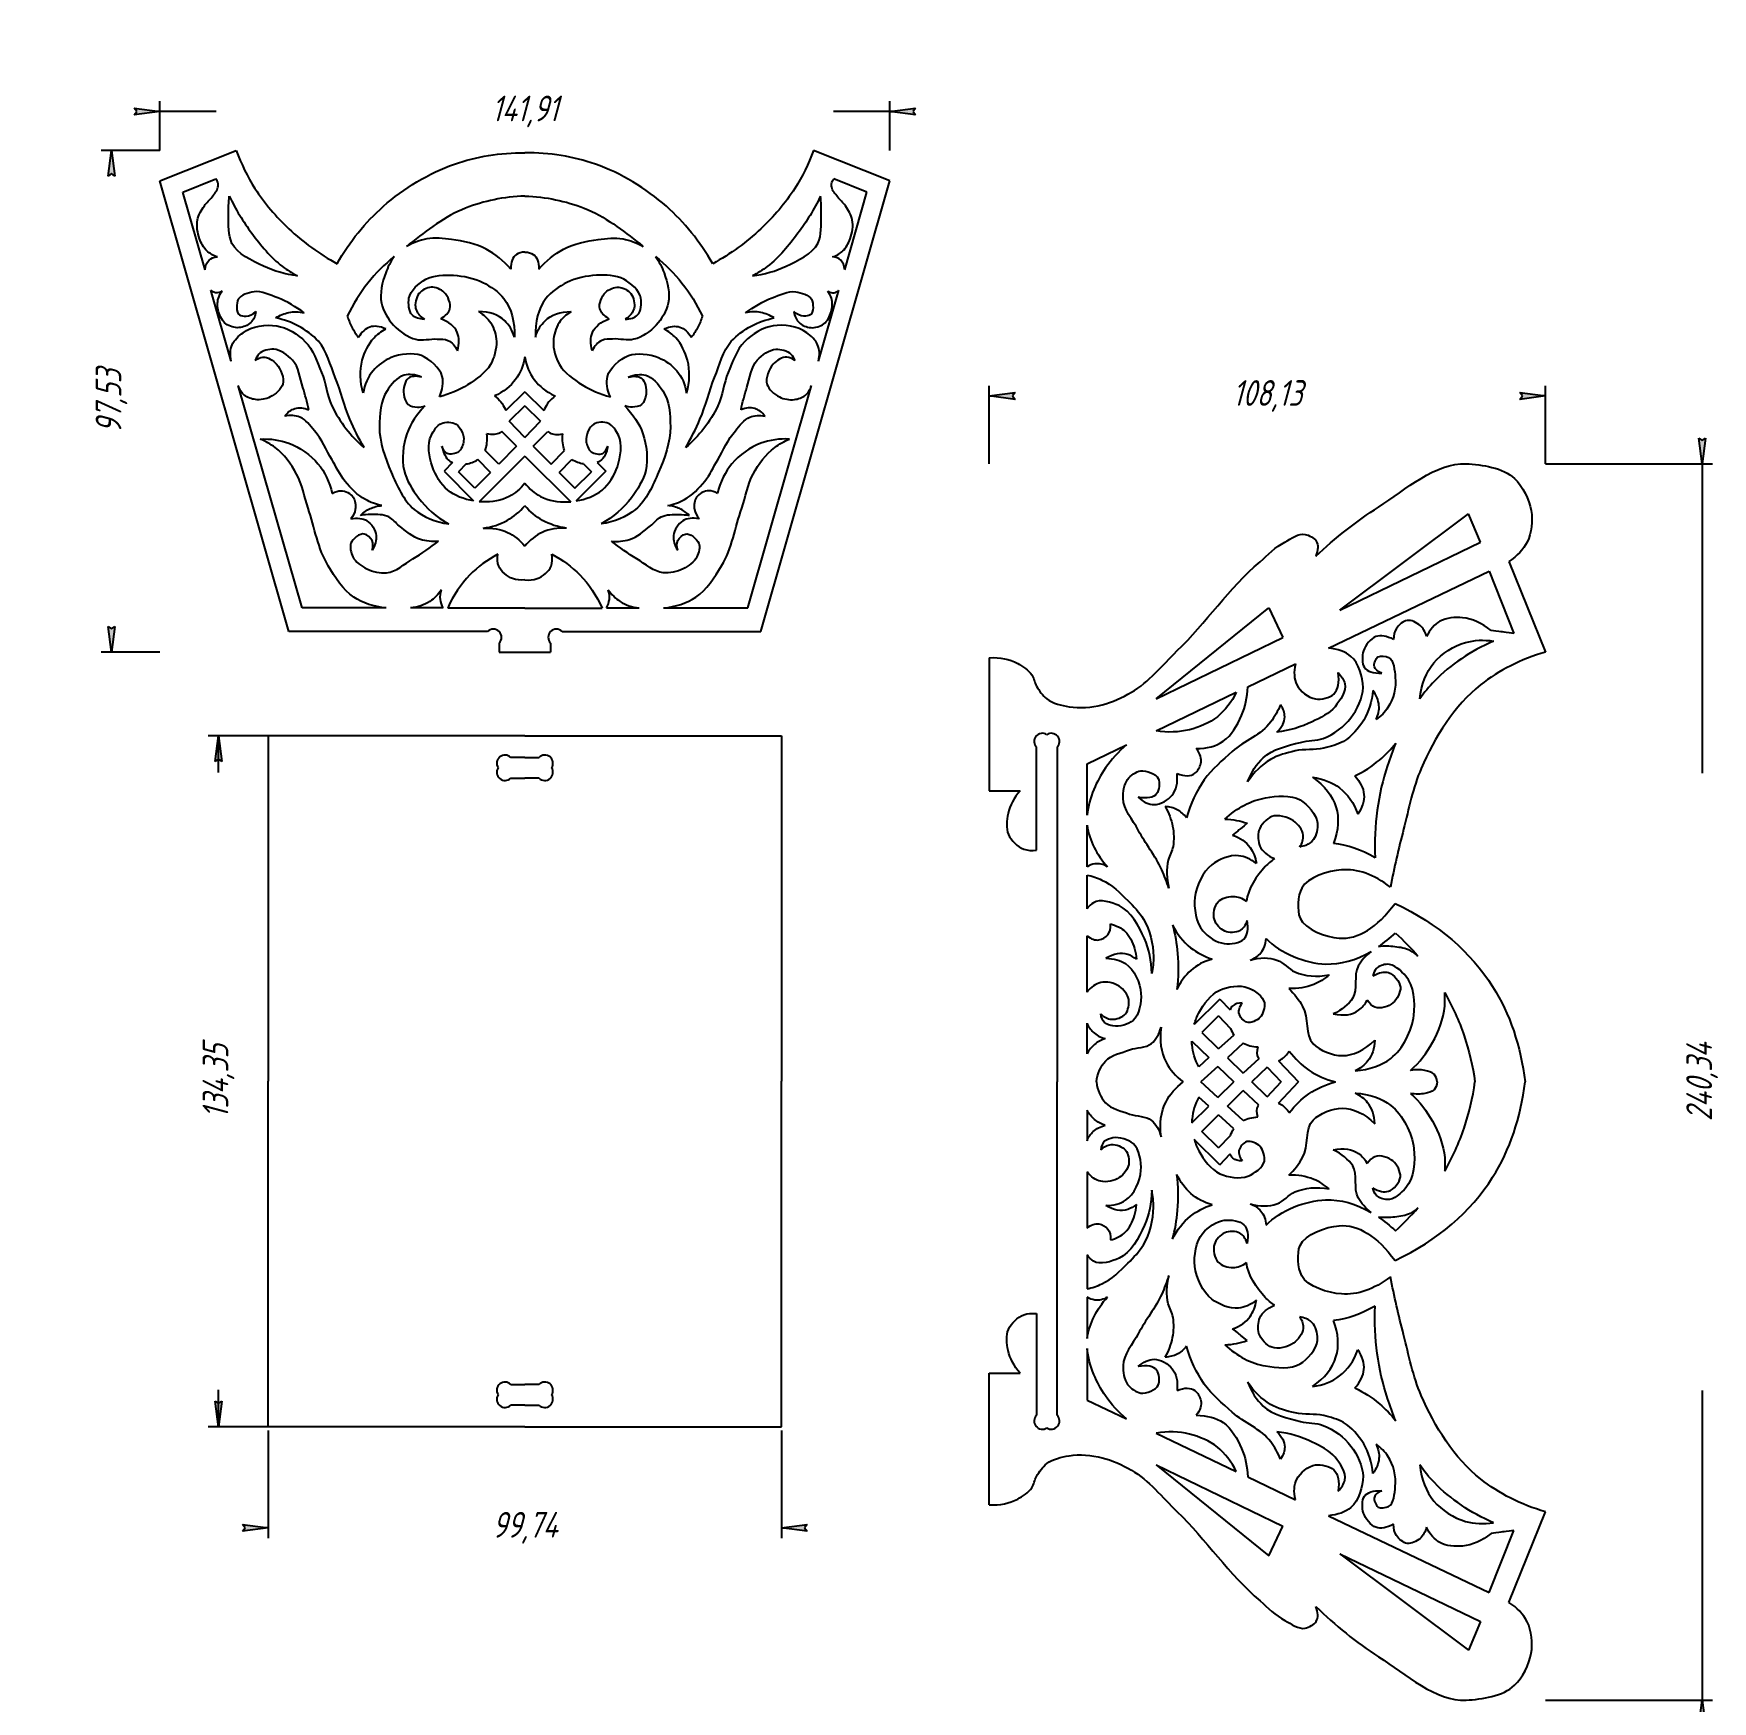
# Model space of a CAD drawing. Header units: millimetres. Extents: x -82 to 244, y -138 to 186.
import ezdxf

# ---------------------------------------------------------------- set-up
doc = ezdxf.new("R2010")
doc.units = ezdxf.units.MM
doc.linetypes.add('K5LT32768', pattern=[0])
doc.linetypes.add('K5LT_THIN', pattern=[0])
doc.styles.add('KDIMTEXTSTYLE', font='GOST_AU.SHX', dxfattribs={"width": 0.96, "oblique": 15, "height": 5})
doc.dimstyles.new('KDIMSTYLE (1.00)', dxfattribs={"dimtxt": 5, "dimasz": 1, "dimexe": 2, "dimexo": 0, "dimgap": 1, "dimtad": 1, "dimtxsty": 'KDIMTEXTSTYLE', "dimsah": 1, "dimcen": 0, "dimdle": 1, "dimadec": 0, "dimazin": 0, "dimtfac": 0.667, "dimtmove": 0, "dimatfit": 3, "dimfxl": 1, "dimtvp": 1, "dimtolj": 1, "dimtzin": 0, "dimarcsym": 0})

msp = doc.modelspace()

# ---------------------------------------------------------------- blocks, each defined once
blk = doc.blocks.new('KDIMARROW_01')
blk.add_hatch(color=0).paths.add_polyline_path([(0, 0), (-5, 0.66), (-4.5, 0), (-5, -0.66)])
at = {"color": 0, "linetype": 'K5LT_THIN'}
for p, q in [((-4.5, 0), (-5, 0.66)), ((-5, 0.66), (0, 0)), ((0, 0), (-5, -0.66)), ((-5, -0.66), (-4.5, 0)), ((0, 0), (-1, 0))]:
    blk.add_line(p, q, dxfattribs=at)

# ---------------------------------------------------------------- dimensions: what is measured, and where the dimension line sits
at = {"color": 7}
for base, p1, p2, location in [((-57.951, 171.293), (83.958, 163.721), (-57.951, 163.721), (13.004, 171.293)), ((211.3956, 115.97748), (103.27059, 102.79892), (211.3956, 102.79892), (157.3331, 115.97748)), ((-36.868, -104.046), (62.875, -85.11), (-36.868, -85.11), (13.004, -104.046))]:
    msp.add_linear_dim(base=base, p1=p1, p2=p2, location=location, dimstyle='KDIMSTYLE (1.00)', override={"dimexo": 0, "dimpost": '\\H5.0;\\W0.965;\\Q15;<>', "dimblk1": 'KDIMARROW_01', "dimblk2": 'KDIMARROW_01', "dimse1": 0, "dimse2": 0, "dimclrt": 7, "dimtolj": 1}, dxfattribs=at).render()
for base, p1, p2, location in [((-67.349, 163.721), (-57.951, 66.192), (-57.951, 163.721), (-67.349, 114.956)), ((241.822, -137.544), (211.396, 102.799), (211.396, -137.544), (241.822, -17.373)), ((-46.551, 49.935), (-36.868, -84.418), (-36.868, 49.935), (-46.551, -17.242))]:
    msp.add_linear_dim(base=base, p1=p1, p2=p2, angle=90, location=location, dimstyle='KDIMSTYLE (1.00)', override={"dimexo": 0, "dimpost": '\\H5.0;\\W0.965;\\Q15;<>', "dimblk1": 'KDIMARROW_01', "dimblk2": 'KDIMARROW_01', "dimse1": 0, "dimse2": 0, "dimclrt": 7, "dimtolj": 1}, dxfattribs=at).render()

# ---------------------------------------------------------------- linework, layer by layer
at = {"color": 30, "linetype": 'K5LT32768', "true_color": 0xff8000}
for p, q in [((-57.951, 157.782), (-43.094, 163.721)), ((83.958, 157.782), (69.101, 163.721)), ((-32.868, 70.192), (-57.951, 157.782)), ((-53.482, 155.598), (-47.035, 158.175)), ((58.875, 70.192), (83.958, 157.782)), ((79.49, 155.598), (73.042, 158.175)), ((-49.154, 140.504), (-53.482, 155.598)), ((75.162, 140.504), (79.49, 155.598)), ((-44.07, 122.775), (-48.018, 136.543)), ((70.078, 122.775), (74.026, 136.543)), ((-30.307, 74.776), (-42.701, 117.999)), ((56.314, 74.776), (68.708, 117.999)), ((13.004, 116.797), (9.291, 113.157)), ((13.004, 116.797), (16.717, 113.157)), ((13.004, 114.086), (9.964, 111.07)), ((13.004, 107.884), (9.964, 111.07)), ((13.004, 114.086), (16.043, 111.07)), ((13.004, 107.884), (16.043, 111.07)), ((11.384, 106.243), (8.542, 109.085)), ((14.623, 106.243), (17.465, 109.085)), ((7.928, 102.739), (5.291, 105.411)), ((11.384, 106.243), (7.928, 102.739)), ((14.623, 106.243), (18.08, 102.739)), ((18.08, 102.739), (20.717, 105.411)), ((-1.036, 103.032), (-2.706, 101.395)), ((-2.706, 101.395), (3.044, 95.564)), ((1.587, 102.76), (0.081, 101.265)), ((3.286, 98.035), (0.081, 101.265)), ((6.345, 101.135), (3.848, 103.612)), ((13.004, 104.267), (4.089, 95.433)), ((13.004, 104.267), (21.919, 95.433)), ((19.662, 101.135), (22.159, 103.612)), ((22.722, 98.035), (25.927, 101.265)), ((28.713, 101.395), (22.964, 95.564)), ((24.42, 102.76), (25.927, 101.265)), ((27.044, 103.032), (28.713, 101.395)), ((6.345, 101.135), (3.286, 98.035)), ((19.662, 101.135), (22.722, 98.035)), ((171.384, 74.341), (196.38, 93.073)), ((198.715, 87.545), (196.38, 93.073)), ((171.384, 74.341), (198.715, 87.545)), ((169.213, 66.951), (200.441, 81.896)), ((200.441, 81.896), (205.245, 69.817)), ((204.252, 83.807), (211.396, 66.201)), ((-13.93, 74.768), (-30.307, 74.776)), ((-2.849, 74.763), (-9.229, 74.766)), ((13.004, 74.755), (-1.985, 74.762)), ((13.004, 74.755), (27.993, 74.762)), ((28.857, 74.763), (35.237, 74.766)), ((39.937, 74.768), (56.314, 74.776)), ((135.686, 57.093), (157.573, 74.787)), ((157.573, 74.787), (160.342, 69.006)), ((5.759, 70.192), (-32.868, 70.192)), ((20.249, 70.192), (58.875, 70.192)), ((135.686, 57.093), (160.342, 69.006)), ((8.004, 67.947), (8.004, 66.192)), ((8.004, 66.192), (18.004, 66.192)), ((18.004, 67.947), (18.004, 66.192)), ((103.271, 65.098), (103.271, 39.215)), ((153.493, 59.428), (162.786, 63.876)), ((135.674, 50.901), (151.28, 58.369)), ((-36.868, 49.935), (-36.868, -17.242)), ((13.004, 49.935), (-36.868, 49.935)), ((13.004, 49.935), (62.875, 49.935)), ((62.875, 49.935), (62.875, -17.242)), ((13.004, 45.7), (10.249, 45.7)), ((13.004, 45.7), (15.759, 45.7)), ((112.449, 27.659), (112.449, 47.69)), ((116.449, 47.69), (116.449, -17.373)), ((122.262, 44.482), (129.918, 48.146)), ((122.262, 34.476), (122.262, 44.482)), ((10.249, 41.7), (13.004, 41.7)), ((15.759, 41.7), (13.004, 41.7)), ((103.271, 39.215), (109.271, 39.215)), ((122.262, 24.456), (122.262, 32.528)), ((122.262, 16.271), (122.262, 22.854)), ((122.262, 0.103), (122.262, 11.034)), ((148.085, -1.273), (143.113, -6.204)), ((148.085, -1.273), (150.085, -3.379)), ((122.262, -11.897), (122.262, -5.939)), ((147.846, -4.532), (144.58, -7.765)), ((147.846, -4.532), (150.16, -6.974)), ((142.641, -9.415), (145.96, -12.646)), ((144.58, -7.765), (147.824, -10.962)), ((150.798, -8.275), (147.824, -10.962)), ((145.96, -12.646), (143.982, -14.433)), ((152.607, -9.853), (149.545, -12.658)), ((149.545, -12.658), (152.63, -15.698)), ((155.676, -12.887), (152.63, -15.698)), ((147.704, -14.344), (144.397, -17.373)), ((147.704, -14.344), (150.816, -17.373)), ((157.291, -14.501), (154.329, -17.373)), ((157.291, -14.501), (160.012, -17.373)), ((159.481, -13.275), (163.371, -17.373)), ((-36.868, -84.418), (-36.868, -17.242)), ((62.875, -84.418), (62.875, -17.242)), ((116.449, -82.173), (116.449, -17.373)), ((147.704, -20.402), (144.397, -17.373)), ((147.704, -20.402), (150.816, -17.373)), ((149.545, -22.088), (152.63, -19.047)), ((155.676, -21.858), (152.63, -19.047)), ((157.291, -20.244), (154.329, -17.373)), ((157.291, -20.244), (160.012, -17.373)), ((159.481, -21.47), (163.371, -17.373)), ((142.641, -25.331), (145.96, -22.099)), ((145.96, -22.099), (143.982, -20.312)), ((152.607, -24.893), (149.545, -22.088)), ((122.262, -22.849), (122.262, -28.807)), ((144.58, -26.98), (147.824, -23.783)), ((150.798, -26.47), (147.824, -23.783)), ((148.085, -33.472), (143.113, -28.541)), ((147.846, -30.214), (144.58, -26.98)), ((147.846, -30.214), (150.16, -27.771)), ((148.085, -33.472), (150.085, -31.367)), ((122.262, -34.849), (122.262, -45.78)), ((122.262, -51.016), (122.262, -57.599)), ((122.262, -59.202), (122.262, -67.273)), ((112.449, -62.404), (112.449, -82.173)), ((122.262, -69.221), (122.262, -79.227)), ((103.271, -99.581), (103.271, -73.96)), ((103.271, -73.96), (109.271, -73.96)), ((10.249, -76.183), (13.004, -76.183)), ((15.759, -76.183), (13.004, -76.183)), ((13.004, -80.183), (10.249, -80.183)), ((13.004, -80.183), (15.759, -80.183)), ((122.262, -79.227), (129.918, -82.891)), ((13.004, -84.418), (-36.868, -84.418)), ((13.004, -84.418), (62.875, -84.418)), ((135.674, -85.646), (151.28, -93.115)), ((135.686, -91.839), (160.342, -103.751)), ((135.686, -91.839), (157.573, -109.532)), ((153.493, -94.174), (162.786, -98.621)), ((204.252, -118.552), (211.396, -100.947)), ((157.573, -109.532), (160.342, -103.751)), ((169.213, -101.697), (200.441, -116.642)), ((200.441, -116.642), (205.245, -104.562)), ((171.384, -109.086), (196.38, -127.818)), ((171.384, -109.086), (198.715, -122.291)), ((198.715, -122.291), (196.38, -127.818))]:
    msp.add_line(p, q, dxfattribs=at)
for centre, start, end in [((6.881, 69.07), 315, 135), ((19.126, 69.07), 45, 225), ((113.571, 48.812), 56.4451, 225), ((115.326, 48.812), 315, 123.5549), ((9.126, 44.577), 45, 213.5549), ((16.881, 44.577), 326.4451, 135), ((9.126, 42.822), 146.4451, 315), ((16.881, 42.822), 225, 33.5549), ((9.126, -77.305), 45, 213.5549), ((9.126, -79.06), 146.4451, 315), ((16.881, -77.305), 326.4451, 135), ((16.881, -79.06), 225, 33.5549), ((113.571, -83.295), 135, 303.5549), ((115.326, -83.295), 236.4451, 45)]:
    msp.add_arc(centre, 1.587, start, end, dxfattribs=at)
for points, knots in [([(-43.094, 163.721), (-42.132, 161.089), (-40.921, 158.62), (-39.46, 156.314), (-37.647, 153.454), (-35.329, 150.812), (-32.868, 148.487), (-30.086, 145.86), (-26.967, 143.595), (-23.51, 141.694)], [0, 0, 0, 0, 1, 1, 1, 2, 2, 2, 3, 3, 3, 3]), ([(-23.51, 141.694), (-21.029, 146.015), (-18.025, 149.734), (-14.499, 152.849), (-10.551, 156.338), (-5.659, 159.321), (-0.691, 161.046), (3.601, 162.536), (8.166, 163.274), (13.004, 163.261)], [0, 0, 0, 0, 1, 1, 1, 2, 2, 2, 3, 3, 3, 3]), ([(49.518, 141.694), (47.036, 146.015), (44.032, 149.734), (40.507, 152.849), (36.559, 156.338), (31.667, 159.321), (26.698, 161.046), (22.406, 162.536), (17.841, 163.274), (13.004, 163.261)], [0, 0, 0, 0, 1, 1, 1, 2, 2, 2, 3, 3, 3, 3]), ([(69.101, 163.721), (68.14, 161.089), (66.928, 158.62), (65.467, 156.314), (63.654, 153.454), (61.337, 150.812), (58.875, 148.487), (56.093, 145.86), (52.974, 143.595), (49.518, 141.694)], [0, 0, 0, 0, 1, 1, 1, 2, 2, 2, 3, 3, 3, 3]), ([(-46.763, 143.013), (-47.57, 143.272), (-48.25, 143.662), (-48.802, 144.182), (-49.445, 144.788), (-49.897, 145.695), (-50.212, 146.531), (-50.637, 147.662), (-50.865, 149.051), (-50.632, 150.215), (-50.44, 151.174), (-49.869, 152.13), (-49.297, 152.96), (-48.866, 153.585), (-48.237, 154.075), (-47.788, 154.691), (-47.359, 155.281), (-46.76, 155.869), (-46.651, 156.571), (-46.606, 156.855), (-46.577, 157.183), (-46.651, 157.461), (-46.718, 157.714), (-46.846, 157.952), (-47.035, 158.175)], [0, 0, 0, 0, 1, 1, 1, 2, 2, 2, 3, 3, 3, 4, 4, 4, 5, 5, 5, 6, 6, 6, 7, 7, 7, 8, 8, 8, 8]), ([(72.77, 143.013), (73.578, 143.272), (74.257, 143.662), (74.809, 144.182), (75.453, 144.788), (75.905, 145.695), (76.219, 146.531), (76.644, 147.662), (76.873, 149.051), (76.639, 150.215), (76.447, 151.174), (75.877, 152.13), (75.304, 152.96), (74.873, 153.585), (74.244, 154.075), (73.796, 154.691), (73.367, 155.281), (72.767, 155.869), (72.658, 156.571), (72.614, 156.855), (72.584, 157.183), (72.658, 157.461), (72.725, 157.714), (72.853, 157.952), (73.042, 158.175)], [0, 0, 0, 0, 1, 1, 1, 2, 2, 2, 3, 3, 3, 4, 4, 4, 5, 5, 5, 6, 6, 6, 7, 7, 7, 8, 8, 8, 8]), ([(-31.217, 139.316), (-33.565, 139.62), (-35.753, 140.255), (-37.779, 141.219), (-40.028, 142.29), (-42.887, 143.579), (-43.933, 145.65), (-44.702, 147.174), (-44.571, 149.335), (-44.61, 151.188), (-44.635, 152.396), (-44.581, 153.608), (-44.447, 154.822)], [0, 0, 0, 0, 1, 1, 1, 2, 2, 2, 3, 3, 3, 4, 4, 4, 4]), ([(-44.447, 154.822), (-43.21, 152.257), (-41.754, 149.857), (-40.078, 147.623), (-38.328, 145.289), (-36.446, 142.901), (-34.109, 141.162), (-33.198, 140.483), (-32.234, 139.868), (-31.217, 139.316)], [0, 0, 0, 0, 1, 1, 1, 2, 2, 2, 3, 3, 3, 3]), ([(13.004, 154.843), (8.895, 154.691), (5.044, 153.903), (1.45, 152.48), (-2.476, 150.925), (-6.045, 148.186), (-9.404, 145.539), (-9.602, 145.384), (-9.799, 145.227), (-9.997, 145.071)], [0, 0, 0, 0, 1, 1, 1, 2, 2, 2, 3, 3, 3, 3]), ([(13.004, 154.843), (17.113, 154.691), (20.964, 153.903), (24.557, 152.48), (28.483, 150.925), (32.053, 148.186), (35.412, 145.539), (35.609, 145.384), (35.807, 145.227), (36.004, 145.071)], [0, 0, 0, 0, 1, 1, 1, 2, 2, 2, 3, 3, 3, 3]), ([(70.454, 154.822), (69.218, 152.257), (67.761, 149.857), (66.086, 147.623), (64.335, 145.289), (62.453, 142.901), (60.117, 141.162), (59.206, 140.483), (58.242, 139.868), (57.225, 139.316)], [0, 0, 0, 0, 1, 1, 1, 2, 2, 2, 3, 3, 3, 3]), ([(57.225, 139.316), (59.573, 139.62), (61.76, 140.255), (63.787, 141.219), (66.036, 142.29), (68.894, 143.579), (69.94, 145.65), (70.71, 147.174), (70.578, 149.335), (70.617, 151.188), (70.642, 152.396), (70.588, 153.608), (70.454, 154.822)], [0, 0, 0, 0, 1, 1, 1, 2, 2, 2, 3, 3, 3, 4, 4, 4, 4]), ([(10.287, 140.623), (8.866, 142.269), (7.264, 143.568), (5.484, 144.52), (3.469, 145.596), (1.045, 146.13), (-1.251, 146.417), (-2.833, 146.615), (-4.517, 146.802), (-6.071, 146.52), (-7.42, 146.275), (-8.728, 145.792), (-9.997, 145.071)], [0, 0, 0, 0, 1, 1, 1, 2, 2, 2, 3, 3, 3, 4, 4, 4, 4]), ([(13.004, 143.956), (12.333, 143.937), (11.786, 143.783), (11.363, 143.494), (10.603, 142.974), (10.244, 142.017), (10.287, 140.623)], [0, 0, 0, 0, 1, 1, 1, 2, 2, 2, 2]), ([(13.004, 143.956), (13.675, 143.937), (14.221, 143.783), (14.644, 143.494), (15.405, 142.974), (15.764, 142.017), (15.721, 140.623)], [0, 0, 0, 0, 1, 1, 1, 2, 2, 2, 2]), ([(15.721, 140.623), (17.142, 142.269), (18.743, 143.568), (20.524, 144.52), (22.538, 145.596), (24.962, 146.13), (27.258, 146.417), (28.841, 146.615), (30.525, 146.802), (32.079, 146.52), (33.427, 146.275), (34.736, 145.792), (36.004, 145.071)], [0, 0, 0, 0, 1, 1, 1, 2, 2, 2, 3, 3, 3, 4, 4, 4, 4]), ([(-49.154, 140.504), (-49.097, 141.328), (-48.841, 141.951), (-48.387, 142.372), (-47.994, 142.736), (-47.452, 142.95), (-46.763, 143.013)], [0, 0, 0, 0, 1, 1, 1, 2, 2, 2, 2]), ([(-12.41, 143.1), (-14.273, 141.519), (-16.05, 139.83), (-17.527, 137.934), (-19.062, 135.962), (-20.391, 133.82), (-21.514, 131.509)], [0, 0, 0, 0, 1, 1, 1, 2, 2, 2, 2]), ([(-12.41, 143.1), (-13.103, 142.082), (-13.651, 141.016), (-14.053, 139.905), (-14.715, 138.078), (-15.257, 135.881), (-14.865, 134.05), (-14.54, 132.528), (-13.593, 130.898), (-12.515, 129.735), (-11.395, 128.525), (-9.784, 127.398), (-8.199, 127), (-6.914, 126.676), (-5.429, 127.149), (-4.054, 127.042), (-3.354, 126.988), (-2.564, 127.057), (-1.96, 126.786), (-1.173, 126.432), (-0.546, 125.763), (-0.08, 124.778)], [0, 0, 0, 0, 1, 1, 1, 2, 2, 2, 3, 3, 3, 4, 4, 4, 5, 5, 5, 6, 6, 6, 7, 7, 7, 7]), ([(38.417, 143.1), (39.11, 142.082), (39.658, 141.016), (40.061, 139.905), (40.723, 138.078), (41.264, 135.881), (40.873, 134.05), (40.547, 132.528), (39.6, 130.898), (38.522, 129.735), (37.402, 128.525), (35.791, 127.398), (34.207, 127), (32.921, 126.676), (31.437, 127.149), (30.062, 127.042), (29.362, 126.988), (28.571, 127.057), (27.968, 126.786), (27.181, 126.432), (26.554, 125.763), (26.088, 124.778)], [0, 0, 0, 0, 1, 1, 1, 2, 2, 2, 3, 3, 3, 4, 4, 4, 5, 5, 5, 6, 6, 6, 7, 7, 7, 7]), ([(38.417, 143.1), (40.281, 141.519), (42.057, 139.83), (43.534, 137.934), (45.07, 135.962), (46.399, 133.82), (47.521, 131.509)], [0, 0, 0, 0, 1, 1, 1, 2, 2, 2, 2]), ([(75.162, 140.504), (75.104, 141.328), (74.848, 141.951), (74.394, 142.372), (74.001, 142.736), (73.46, 142.95), (72.77, 143.013)], [0, 0, 0, 0, 1, 1, 1, 2, 2, 2, 2]), ([(-6.483, 130.888), (-7.529, 130.944), (-8.379, 131.215), (-8.904, 131.743), (-9.579, 132.422), (-9.698, 134.007), (-9.531, 134.983), (-9.279, 136.453), (-7.581, 137.935), (-6.219, 138.687), (-4.745, 139.501), (-2.652, 139.507), (-0.892, 139.435), (1.031, 139.356), (3.099, 138.894), (4.82, 138.046), (6.334, 137.3), (7.933, 136.205), (8.936, 134.912), (10.439, 132.976), (11.034, 130.355), (10.966, 127.434)], [0, 0, 0, 0, 1, 1, 1, 2, 2, 2, 3, 3, 3, 4, 4, 4, 5, 5, 5, 6, 6, 6, 7, 7, 7, 7]), ([(-3.349, 130.995), (-2.366, 131.568), (-1.772, 132.221), (-1.569, 132.954), (-1.31, 133.882), (-1.934, 135.424), (-2.673, 136.123), (-3.278, 136.696), (-4.404, 137.175), (-5.236, 137.12), (-6.041, 137.067), (-7.084, 136.503), (-7.587, 135.874), (-8.138, 135.182), (-8.44, 133.874), (-8.228, 133.025), (-8.027, 132.223), (-7.445, 131.511), (-6.483, 130.888)], [0, 0, 0, 0, 1, 1, 1, 2, 2, 2, 3, 3, 3, 4, 4, 4, 5, 5, 5, 6, 6, 6, 6]), ([(32.49, 130.888), (33.536, 130.944), (34.387, 131.215), (34.912, 131.743), (35.587, 132.422), (35.706, 134.007), (35.538, 134.983), (35.287, 136.453), (33.588, 137.935), (32.227, 138.687), (30.753, 139.501), (28.659, 139.507), (26.899, 139.435), (24.976, 139.356), (22.908, 138.894), (21.188, 138.046), (19.673, 137.3), (18.075, 136.205), (17.071, 134.912), (15.568, 132.976), (14.974, 130.355), (15.041, 127.434)], [0, 0, 0, 0, 1, 1, 1, 2, 2, 2, 3, 3, 3, 4, 4, 4, 5, 5, 5, 6, 6, 6, 7, 7, 7, 7]), ([(29.357, 130.995), (28.373, 131.568), (27.78, 132.221), (27.576, 132.954), (27.318, 133.882), (27.941, 135.424), (28.68, 136.123), (29.285, 136.696), (30.412, 137.175), (31.244, 137.12), (32.048, 137.067), (33.091, 136.503), (33.594, 135.874), (34.146, 135.182), (34.448, 133.874), (34.235, 133.025), (34.034, 132.223), (33.452, 131.511), (32.49, 130.888)], [0, 0, 0, 0, 1, 1, 1, 2, 2, 2, 3, 3, 3, 4, 4, 4, 5, 5, 5, 6, 6, 6, 6]), ([(-45.86, 136.358), (-46.296, 136.094), (-46.712, 135.995), (-47.106, 136.062), (-47.424, 136.115), (-47.728, 136.275), (-48.018, 136.543)], [0, 0, 0, 0, 1, 1, 1, 2, 2, 2, 2]), ([(-39.272, 132.412), (-39.415, 131.489), (-39.751, 130.767), (-40.281, 130.245), (-40.833, 129.702), (-41.788, 129.323), (-42.566, 129.266), (-43.398, 129.205), (-44.461, 129.508), (-45.118, 130.008), (-45.785, 130.516), (-46.279, 131.48), (-46.52, 132.315), (-46.76, 133.143), (-46.828, 134.165), (-46.572, 134.993), (-46.425, 135.47), (-46.209, 135.923), (-45.86, 136.358)], [0, 0, 0, 0, 1, 1, 1, 2, 2, 2, 3, 3, 3, 4, 4, 4, 5, 5, 5, 6, 6, 6, 6]), ([(-29.892, 132.146), (-31.523, 133.295), (-33.208, 134.353), (-35.029, 135.053), (-36.495, 135.616), (-38.161, 136.452), (-39.638, 136.22), (-40.691, 136.055), (-42.27, 135.599), (-42.705, 134.779), (-43.095, 134.043), (-43.184, 132.176), (-42.457, 131.75), (-42.152, 131.571), (-41.608, 131.502), (-41.201, 131.521), (-40.525, 131.554), (-39.908, 131.821), (-39.272, 132.412)], [0, 0, 0, 0, 1, 1, 1, 2, 2, 2, 3, 3, 3, 4, 4, 4, 5, 5, 5, 6, 6, 6, 6]), ([(55.899, 132.146), (57.53, 133.295), (59.216, 134.353), (61.036, 135.053), (62.503, 135.616), (64.169, 136.452), (65.646, 136.22), (66.698, 136.055), (68.277, 135.599), (68.712, 134.779), (69.102, 134.043), (69.191, 132.176), (68.465, 131.75), (68.16, 131.571), (67.615, 131.502), (67.209, 131.521), (66.532, 131.554), (65.915, 131.821), (65.28, 132.412)], [0, 0, 0, 0, 1, 1, 1, 2, 2, 2, 3, 3, 3, 4, 4, 4, 5, 5, 5, 6, 6, 6, 6]), ([(65.28, 132.412), (65.422, 131.489), (65.758, 130.767), (66.289, 130.245), (66.84, 129.702), (67.795, 129.323), (68.574, 129.266), (69.405, 129.205), (70.469, 129.508), (71.126, 130.008), (71.793, 130.516), (72.286, 131.48), (72.528, 132.315), (72.768, 133.143), (72.836, 134.165), (72.58, 134.993), (72.433, 135.47), (72.216, 135.923), (71.867, 136.358)], [0, 0, 0, 0, 1, 1, 1, 2, 2, 2, 3, 3, 3, 4, 4, 4, 5, 5, 5, 6, 6, 6, 6]), ([(71.867, 136.358), (72.304, 136.094), (72.719, 135.995), (73.114, 136.062), (73.431, 136.115), (73.735, 136.275), (74.026, 136.543)], [0, 0, 0, 0, 1, 1, 1, 2, 2, 2, 2]), ([(-35.43, 131.161), (-34.609, 131.687), (-33.755, 132.036), (-32.868, 132.207), (-31.914, 132.392), (-30.922, 132.371), (-29.892, 132.146)], [0, 0, 0, 0, 1, 1, 1, 2, 2, 2, 2]), ([(-18.264, 105.938), (-19.288, 107.739), (-20.21, 109.583), (-21.031, 111.47), (-22.171, 114.095), (-22.778, 116.942), (-23.861, 119.593), (-24.835, 121.977), (-25.444, 124.745), (-27.123, 126.608), (-28.18, 127.781), (-29.587, 128.797), (-30.999, 129.561), (-32.364, 130.3), (-33.841, 130.833), (-35.43, 131.161)], [0, 0, 0, 0, 1, 1, 1, 2, 2, 2, 3, 3, 3, 4, 4, 4, 5, 5, 5, 5]), ([(-21.514, 131.509), (-21.276, 130.767), (-20.98, 130.056), (-20.626, 129.374), (-20.258, 128.664), (-19.828, 127.987), (-19.334, 127.343)], [0, 0, 0, 0, 1, 1, 1, 2, 2, 2, 2]), ([(3.987, 132.384), (4.998, 131.794), (5.79, 131.066), (6.362, 130.199), (7.029, 129.188), (7.403, 127.808), (7.466, 126.602), (7.545, 125.105), (7.025, 123.378), (6.291, 122.08), (5.365, 120.44), (3.515, 119.205), (1.876, 118.163), (0.219, 117.11), (-1.609, 116.326), (-3.608, 115.813)], [0, 0, 0, 0, 1, 1, 1, 2, 2, 2, 3, 3, 3, 4, 4, 4, 5, 5, 5, 5]), ([(-0.08, 124.778), (0.306, 126.155), (0.285, 127.338), (-0.144, 128.324), (-0.649, 129.485), (-1.717, 130.375), (-3.349, 130.995)], [0, 0, 0, 0, 1, 1, 1, 2, 2, 2, 2]), ([(10.966, 127.434), (10.553, 128.755), (9.924, 129.811), (9.079, 130.603), (7.843, 131.762), (6.146, 132.355), (3.987, 132.384)], [0, 0, 0, 0, 1, 1, 1, 2, 2, 2, 2]), ([(15.041, 127.434), (15.455, 128.755), (16.084, 129.811), (16.929, 130.603), (18.164, 131.762), (19.862, 132.355), (22.021, 132.384)], [0, 0, 0, 0, 1, 1, 1, 2, 2, 2, 2]), ([(22.021, 132.384), (21.009, 131.794), (20.217, 131.066), (19.645, 130.199), (18.978, 129.188), (18.604, 127.808), (18.541, 126.602), (18.463, 125.105), (18.983, 123.378), (19.716, 122.08), (20.643, 120.44), (22.493, 119.205), (24.132, 118.163), (25.789, 117.11), (27.617, 116.326), (29.616, 115.813)], [0, 0, 0, 0, 1, 1, 1, 2, 2, 2, 3, 3, 3, 4, 4, 4, 5, 5, 5, 5]), ([(26.088, 124.778), (25.701, 126.155), (25.723, 127.338), (26.152, 128.324), (26.656, 129.485), (27.724, 130.375), (29.357, 130.995)], [0, 0, 0, 0, 1, 1, 1, 2, 2, 2, 2]), ([(44.271, 105.938), (45.295, 107.739), (46.218, 109.583), (47.038, 111.47), (48.179, 114.095), (48.786, 116.942), (49.869, 119.593), (50.843, 121.977), (51.451, 124.745), (53.13, 126.608), (54.187, 127.781), (55.595, 128.797), (57.007, 129.561), (58.371, 130.3), (59.848, 130.833), (61.437, 131.161)], [0, 0, 0, 0, 1, 1, 1, 2, 2, 2, 3, 3, 3, 4, 4, 4, 5, 5, 5, 5]), ([(47.521, 131.509), (47.283, 130.767), (46.988, 130.056), (46.634, 129.374), (46.266, 128.664), (45.835, 127.987), (45.342, 127.343)], [0, 0, 0, 0, 1, 1, 1, 2, 2, 2, 2]), ([(61.437, 131.161), (60.616, 131.687), (59.762, 132.036), (58.875, 132.207), (57.921, 132.392), (56.929, 132.371), (55.899, 132.146)], [0, 0, 0, 0, 1, 1, 1, 2, 2, 2, 2]), ([(-44.07, 122.775), (-44.341, 123.965), (-44.285, 125.019), (-43.903, 125.936), (-43.519, 126.857), (-42.583, 127.688), (-41.766, 128.286), (-40.05, 129.543), (-37.287, 129.948), (-35.228, 129.611), (-33.268, 129.291), (-31.107, 127.969), (-29.673, 126.534), (-28.145, 125.005), (-27.371, 122.626), (-26.511, 120.552), (-25.646, 118.468), (-25.471, 116.086), (-24.502, 114.057), (-23.764, 112.51), (-22.817, 111.017), (-21.768, 109.655), (-20.733, 108.313), (-19.565, 107.074), (-18.264, 105.938)], [0, 0, 0, 0, 1, 1, 1, 2, 2, 2, 3, 3, 3, 4, 4, 4, 5, 5, 5, 6, 6, 6, 7, 7, 7, 8, 8, 8, 8]), ([(-14.042, 129.005), (-15.202, 129.545), (-16.228, 129.668), (-17.119, 129.374), (-17.983, 129.089), (-18.722, 128.412), (-19.334, 127.343)], [0, 0, 0, 0, 1, 1, 1, 2, 2, 2, 2]), ([(-18.438, 116.495), (-19.08, 118.771), (-19.133, 120.91), (-18.596, 122.913), (-18.184, 124.45), (-17.427, 126.12), (-16.319, 127.282), (-15.677, 127.955), (-14.918, 128.529), (-14.042, 129.005)], [0, 0, 0, 0, 1, 1, 1, 2, 2, 2, 3, 3, 3, 3]), ([(40.05, 129.005), (41.209, 129.545), (42.235, 129.668), (43.126, 129.374), (43.991, 129.089), (44.729, 128.412), (45.342, 127.343)], [0, 0, 0, 0, 1, 1, 1, 2, 2, 2, 2]), ([(44.446, 116.495), (45.087, 118.771), (45.14, 120.91), (44.603, 122.913), (44.191, 124.45), (43.434, 126.12), (42.326, 127.282), (41.685, 127.955), (40.926, 128.529), (40.05, 129.005)], [0, 0, 0, 0, 1, 1, 1, 2, 2, 2, 3, 3, 3, 3]), ([(70.078, 122.775), (70.348, 123.965), (70.292, 125.019), (69.91, 125.936), (69.526, 126.857), (68.591, 127.688), (67.773, 128.286), (66.057, 129.543), (63.295, 129.948), (61.235, 129.611), (59.275, 129.291), (57.115, 127.969), (55.68, 126.534), (54.152, 125.005), (53.379, 122.626), (52.518, 120.552), (51.654, 118.468), (51.478, 116.086), (50.51, 114.057), (49.772, 112.51), (48.824, 111.017), (47.775, 109.655), (46.741, 108.313), (45.573, 107.074), (44.271, 105.938)], [0, 0, 0, 0, 1, 1, 1, 2, 2, 2, 3, 3, 3, 4, 4, 4, 5, 5, 5, 6, 6, 6, 7, 7, 7, 8, 8, 8, 8]), ([(-29.008, 113.313), (-29.32, 114.777), (-29.7, 116.219), (-30.146, 117.64), (-30.713, 119.447), (-30.942, 121.658), (-32.174, 122.957), (-33.083, 123.915), (-34.528, 125.015), (-35.809, 125.059), (-36.737, 125.091), (-38.042, 124.811), (-38.702, 124.119), (-39.02, 123.786), (-39.267, 123.366), (-39.444, 122.858)], [0, 0, 0, 0, 1, 1, 1, 2, 2, 2, 3, 3, 3, 4, 4, 4, 5, 5, 5, 5]), ([(-3.608, 115.813), (-2.964, 117.281), (-2.779, 118.596), (-3.055, 119.756), (-3.452, 121.43), (-5.487, 123.194), (-7.116, 123.818), (-8.778, 124.454), (-11.223, 124.156), (-12.962, 123.448), (-14.262, 122.92), (-15.612, 121.968), (-16.51, 120.883), (-17.494, 119.695), (-18.136, 118.233), (-18.438, 116.495)], [0, 0, 0, 0, 1, 1, 1, 2, 2, 2, 3, 3, 3, 4, 4, 4, 5, 5, 5, 5]), ([(29.616, 115.813), (28.971, 117.281), (28.787, 118.596), (29.062, 119.756), (29.46, 121.43), (31.494, 123.194), (33.124, 123.818), (34.785, 124.454), (37.23, 124.156), (38.969, 123.448), (40.269, 122.92), (41.619, 121.968), (42.518, 120.883), (43.501, 119.695), (44.144, 118.233), (44.446, 116.495)], [0, 0, 0, 0, 1, 1, 1, 2, 2, 2, 3, 3, 3, 4, 4, 4, 5, 5, 5, 5]), ([(55.016, 113.313), (55.328, 114.777), (55.707, 116.219), (56.153, 117.64), (56.721, 119.447), (56.949, 121.658), (58.181, 122.957), (59.09, 123.915), (60.535, 125.015), (61.816, 125.059), (62.744, 125.091), (64.049, 124.811), (64.709, 124.119), (65.027, 123.786), (65.274, 123.366), (65.451, 122.858)], [0, 0, 0, 0, 1, 1, 1, 2, 2, 2, 3, 3, 3, 4, 4, 4, 5, 5, 5, 5]), ([(-39.444, 122.858), (-38.928, 123.266), (-38.417, 123.497), (-37.911, 123.551), (-37.012, 123.646), (-35.899, 122.834), (-35.265, 122.166), (-34.401, 121.255), (-33.73, 119.404), (-34.053, 118.283), (-34.329, 117.324), (-35.486, 116.273), (-36.476, 115.786), (-37.311, 115.375), (-38.433, 115.167), (-39.37, 115.291), (-40.086, 115.386), (-40.918, 115.637), (-41.472, 116.082), (-42.033, 116.534), (-42.442, 117.173), (-42.701, 117.999)], [0, 0, 0, 0, 1, 1, 1, 2, 2, 2, 3, 3, 3, 4, 4, 4, 5, 5, 5, 6, 6, 6, 7, 7, 7, 7]), ([(13.004, 123.575), (12.711, 121.883), (12.111, 120.423), (11.205, 119.195), (10.21, 117.847), (8.845, 116.779), (7.11, 115.991)], [0, 0, 0, 0, 1, 1, 1, 2, 2, 2, 2]), ([(13.004, 123.575), (13.297, 121.883), (13.896, 120.423), (14.802, 119.195), (15.797, 117.847), (17.162, 116.779), (18.897, 115.991)], [0, 0, 0, 0, 1, 1, 1, 2, 2, 2, 2]), ([(65.451, 122.858), (64.935, 123.266), (64.424, 123.497), (63.918, 123.551), (63.02, 123.646), (61.906, 122.834), (61.272, 122.166), (60.408, 121.255), (59.738, 119.404), (60.06, 118.283), (60.336, 117.324), (61.494, 116.273), (62.484, 115.786), (63.319, 115.375), (64.44, 115.167), (65.377, 115.291), (66.094, 115.386), (66.926, 115.637), (67.479, 116.082), (68.04, 116.534), (68.45, 117.173), (68.708, 117.999)], [0, 0, 0, 0, 1, 1, 1, 2, 2, 2, 3, 3, 3, 4, 4, 4, 5, 5, 5, 6, 6, 6, 7, 7, 7, 7]), ([(-7.089, 119.652), (-8.341, 120.157), (-9.469, 120.28), (-10.473, 120.021), (-11.797, 119.679), (-12.996, 118.187), (-13.796, 117.006), (-15.074, 115.118), (-15.262, 112.318), (-15.273, 109.991), (-15.287, 107.04), (-14.186, 103.941), (-12.996, 101.191), (-11.879, 98.609), (-10.609, 95.642), (-8.504, 93.93), (-6.71, 92.471), (-4.474, 91.528), (-1.797, 91.1)], [0, 0, 0, 0, 1, 1, 1, 2, 2, 2, 3, 3, 3, 4, 4, 4, 5, 5, 5, 6, 6, 6, 6]), ([(-7.089, 119.652), (-8.212, 119.907), (-9.063, 119.833), (-9.643, 119.429), (-10.377, 118.918), (-10.673, 117.323), (-10.54, 116.31), (-10.451, 115.629), (-10.197, 114.709), (-9.685, 114.302), (-9.251, 113.955), (-8.496, 113.851), (-7.891, 113.831), (-7.403, 113.816), (-6.91, 113.889), (-6.412, 114.052)], [0, 0, 0, 0, 1, 1, 1, 2, 2, 2, 3, 3, 3, 4, 4, 4, 5, 5, 5, 5]), ([(33.096, 119.652), (34.349, 120.157), (35.477, 120.28), (36.481, 120.021), (37.804, 119.679), (39.004, 118.187), (39.804, 117.006), (41.081, 115.118), (41.269, 112.318), (41.28, 109.991), (41.295, 107.04), (40.193, 103.941), (39.004, 101.191), (37.886, 98.609), (36.616, 95.642), (34.512, 93.93), (32.717, 92.471), (30.482, 91.528), (27.805, 91.1)], [0, 0, 0, 0, 1, 1, 1, 2, 2, 2, 3, 3, 3, 4, 4, 4, 5, 5, 5, 6, 6, 6, 6]), ([(33.096, 119.652), (34.219, 119.907), (35.07, 119.833), (35.65, 119.429), (36.384, 118.918), (36.68, 117.323), (36.547, 116.31), (36.458, 115.629), (36.204, 114.709), (35.693, 114.302), (35.258, 113.955), (34.504, 113.851), (33.898, 113.831), (33.41, 113.816), (32.917, 113.889), (32.42, 114.052)], [0, 0, 0, 0, 1, 1, 1, 2, 2, 2, 3, 3, 3, 4, 4, 4, 5, 5, 5, 5]), ([(7.11, 115.991), (8.071, 115.272), (8.757, 114.427), (9.17, 113.456), (9.211, 113.359), (9.251, 113.259), (9.291, 113.157)], [0, 0, 0, 0, 1, 1, 1, 2, 2, 2, 2]), ([(18.897, 115.991), (17.937, 115.272), (17.25, 114.427), (16.838, 113.456), (16.797, 113.359), (16.756, 113.259), (16.717, 113.157)], [0, 0, 0, 0, 1, 1, 1, 2, 2, 2, 2]), ([(-33.673, 112.073), (-33.083, 112.827), (-32.419, 113.315), (-31.679, 113.535), (-30.877, 113.774), (-29.987, 113.7), (-29.008, 113.313)], [0, 0, 0, 0, 1, 1, 1, 2, 2, 2, 2]), ([(-14.776, 94.672), (-15.935, 94.913), (-17.007, 95.301), (-17.99, 95.835), (-19.531, 96.672), (-20.848, 98.056), (-21.964, 99.425), (-22.976, 100.665), (-23.646, 102.188), (-24.485, 103.57), (-25.627, 105.449), (-26.473, 107.566), (-27.904, 109.21), (-28.744, 110.175), (-29.588, 111.424), (-30.724, 111.86), (-31.592, 112.192), (-32.575, 112.263), (-33.673, 112.073)], [0, 0, 0, 0, 1, 1, 1, 2, 2, 2, 3, 3, 3, 4, 4, 4, 5, 5, 5, 6, 6, 6, 6]), ([(-6.412, 114.052), (-8.057, 112.408), (-9.226, 110.603), (-9.92, 108.637), (-10.689, 106.456), (-10.993, 103.734), (-10.473, 101.499), (-10.04, 99.635), (-8.88, 97.771), (-7.704, 96.207), (-6.167, 94.163), (-4.198, 92.46), (-1.797, 91.1)], [0, 0, 0, 0, 1, 1, 1, 2, 2, 2, 3, 3, 3, 4, 4, 4, 4]), ([(3.044, 95.564), (1.198, 95.873), (-0.696, 96.59), (-1.999, 97.7), (-3.302, 98.81), (-4.425, 100.582), (-4.98, 102.232), (-5.606, 104.095), (-6.04, 106.635), (-5.179, 108.354), (-4.755, 109.2), (-4.062, 110.313), (-3.231, 110.659), (-2.441, 110.988), (-1.073, 110.917), (-0.369, 110.5), (0.51, 109.98), (1.217, 108.322), (1.102, 107.241), (1.027, 106.536), (0.662, 105.534), (0.108, 105.134), (-0.426, 104.747), (-1.553, 104.515), (-2.118, 104.816), (-2.555, 105.049), (-2.887, 105.526), (-3.112, 106.247)], [0, 0, 0, 0, 1, 1, 1, 2, 2, 2, 3, 3, 3, 4, 4, 4, 5, 5, 5, 6, 6, 6, 7, 7, 7, 8, 8, 8, 9, 9, 9, 9]), ([(22.964, 95.564), (24.809, 95.873), (26.703, 96.59), (28.006, 97.7), (29.309, 98.81), (30.433, 100.582), (30.987, 102.232), (31.614, 104.095), (32.047, 106.635), (31.186, 108.354), (30.762, 109.2), (30.07, 110.313), (29.238, 110.659), (28.449, 110.988), (27.081, 110.917), (26.376, 110.5), (25.497, 109.98), (24.791, 108.322), (24.905, 107.241), (24.98, 106.536), (25.345, 105.534), (25.899, 105.134), (26.434, 104.747), (27.56, 104.515), (28.125, 104.816), (28.563, 105.049), (28.894, 105.526), (29.119, 106.247)], [0, 0, 0, 0, 1, 1, 1, 2, 2, 2, 3, 3, 3, 4, 4, 4, 5, 5, 5, 6, 6, 6, 7, 7, 7, 8, 8, 8, 9, 9, 9, 9]), ([(32.42, 114.052), (34.064, 112.408), (35.233, 110.603), (35.927, 108.637), (36.697, 106.456), (37, 103.734), (36.481, 101.499), (36.048, 99.635), (34.887, 97.771), (33.712, 96.207), (32.175, 94.163), (30.206, 92.46), (27.805, 91.1)], [0, 0, 0, 0, 1, 1, 1, 2, 2, 2, 3, 3, 3, 4, 4, 4, 4]), ([(40.783, 94.672), (41.943, 94.913), (43.014, 95.301), (43.998, 95.835), (45.538, 96.672), (46.855, 98.056), (47.972, 99.425), (48.983, 100.665), (49.653, 102.188), (50.493, 103.57), (51.634, 105.449), (52.48, 107.566), (53.911, 109.21), (54.751, 110.175), (55.595, 111.424), (56.732, 111.86), (57.6, 112.192), (58.583, 112.263), (59.68, 112.073)], [0, 0, 0, 0, 1, 1, 1, 2, 2, 2, 3, 3, 3, 4, 4, 4, 5, 5, 5, 6, 6, 6, 6]), ([(59.68, 112.073), (59.091, 112.827), (58.426, 113.315), (57.686, 113.535), (56.884, 113.774), (55.994, 113.7), (55.016, 113.313)], [0, 0, 0, 0, 1, 1, 1, 2, 2, 2, 2]), ([(-38.458, 107.602), (-36.449, 107.697), (-34.586, 107.427), (-32.868, 106.79), (-30.767, 106.012), (-28.641, 104.53), (-27.219, 102.816), (-25.893, 101.218), (-24.967, 99.281), (-24.442, 97.005)], [0, 0, 0, 0, 1, 1, 1, 2, 2, 2, 3, 3, 3, 3]), ([(8.542, 109.085), (8.423, 108.979), (8.3, 108.889), (8.176, 108.818), (7.509, 108.438), (6.662, 108.376), (5.634, 108.632)], [0, 0, 0, 0, 1, 1, 1, 2, 2, 2, 2]), ([(17.465, 109.085), (17.584, 108.979), (17.707, 108.889), (17.831, 108.818), (18.498, 108.438), (19.346, 108.376), (20.374, 108.632)], [0, 0, 0, 0, 1, 1, 1, 2, 2, 2, 2]), ([(64.465, 107.602), (62.456, 107.697), (60.593, 107.427), (58.875, 106.79), (56.775, 106.012), (54.649, 104.53), (53.227, 102.816), (51.9, 101.218), (50.974, 99.281), (50.449, 97.005)], [0, 0, 0, 0, 1, 1, 1, 2, 2, 2, 3, 3, 3, 3]), ([(-13.93, 74.768), (-16.361, 75.004), (-18.469, 75.707), (-20.254, 76.878), (-22.352, 78.255), (-23.872, 80.748), (-25.211, 82.946), (-27.245, 86.287), (-27.862, 90.428), (-29.142, 94.185), (-29.893, 96.389), (-30.252, 98.804), (-31.364, 100.808), (-32.423, 102.717), (-33.796, 104.683), (-35.552, 105.979), (-36.43, 106.627), (-37.399, 107.168), (-38.458, 107.602)], [0, 0, 0, 0, 1, 1, 1, 2, 2, 2, 3, 3, 3, 4, 4, 4, 5, 5, 5, 6, 6, 6, 6]), ([(-3.112, 106.247), (-2.903, 104.895), (-2.406, 103.929), (-1.62, 103.348), (-1.451, 103.223), (-1.253, 103.118), (-1.036, 103.032)], [0, 0, 0, 0, 1, 1, 1, 2, 2, 2, 2]), ([(29.119, 106.247), (28.91, 104.895), (28.413, 103.929), (27.627, 103.348), (27.458, 103.223), (27.26, 103.118), (27.044, 103.032)], [0, 0, 0, 0, 1, 1, 1, 2, 2, 2, 2]), ([(39.937, 74.768), (42.368, 75.004), (44.476, 75.707), (46.261, 76.878), (48.359, 78.255), (49.879, 80.748), (51.218, 82.946), (53.253, 86.287), (53.869, 90.428), (55.15, 94.185), (55.901, 96.389), (56.26, 98.804), (57.372, 100.808), (58.431, 102.717), (59.803, 104.683), (61.559, 105.979), (62.438, 106.627), (63.406, 107.168), (64.465, 107.602)], [0, 0, 0, 0, 1, 1, 1, 2, 2, 2, 3, 3, 3, 4, 4, 4, 5, 5, 5, 6, 6, 6, 6]), ([(166.707, 84.839), (170.529, 88.425), (174.603, 91.609), (178.929, 94.391), (184.222, 97.795), (190.022, 103.06), (195.943, 102.799), (199.008, 102.664), (203.147, 102.02), (205.34, 99.93), (206.91, 98.434), (208.255, 95.908), (208.604, 93.699), (208.911, 91.757), (208.704, 89.312), (207.813, 87.566), (207.066, 86.104), (205.879, 84.851), (204.252, 83.807)], [0, 0, 0, 0, 1, 1, 1, 2, 2, 2, 3, 3, 3, 4, 4, 4, 5, 5, 5, 6, 6, 6, 6]), ([(13.004, 99.052), (12.121, 97.912), (11.109, 97.038), (9.967, 96.428), (8.467, 95.627), (6.497, 95.354), (4.799, 95.394), (4.566, 95.4), (4.329, 95.413), (4.089, 95.433)], [0, 0, 0, 0, 1, 1, 1, 2, 2, 2, 3, 3, 3, 3]), ([(13.004, 99.052), (13.887, 97.912), (14.899, 97.038), (16.041, 96.428), (17.54, 95.627), (19.511, 95.354), (21.208, 95.394), (21.441, 95.4), (21.678, 95.413), (21.919, 95.433)], [0, 0, 0, 0, 1, 1, 1, 2, 2, 2, 3, 3, 3, 3]), ([(-24.442, 97.005), (-23.856, 97.378), (-23.286, 97.563), (-22.732, 97.56), (-21.914, 97.557), (-20.838, 96.974), (-20.382, 96.321), (-19.965, 95.724), (-19.827, 94.688), (-19.955, 93.928), (-20.063, 93.289), (-20.362, 92.677), (-20.852, 92.091)], [0, 0, 0, 0, 1, 1, 1, 2, 2, 2, 3, 3, 3, 4, 4, 4, 4]), ([(-18.929, 92.774), (-18.369, 93.327), (-17.754, 93.76), (-17.084, 94.075), (-16.376, 94.407), (-15.607, 94.606), (-14.776, 94.672)], [0, 0, 0, 0, 1, 1, 1, 2, 2, 2, 2]), ([(4.9, 90.287), (6.609, 90.506), (8.163, 91.008), (9.561, 91.793), (10.839, 92.51), (11.986, 93.464), (13.004, 94.655)], [0, 0, 0, 0, 1, 1, 1, 2, 2, 2, 2]), ([(21.108, 90.287), (19.398, 90.506), (17.844, 91.008), (16.446, 91.793), (15.168, 92.51), (14.021, 93.464), (13.004, 94.655)], [0, 0, 0, 0, 1, 1, 1, 2, 2, 2, 2]), ([(44.937, 92.774), (44.377, 93.327), (43.762, 93.76), (43.091, 94.075), (42.384, 94.407), (41.614, 94.606), (40.783, 94.672)], [0, 0, 0, 0, 1, 1, 1, 2, 2, 2, 2]), ([(50.449, 97.005), (49.863, 97.378), (49.293, 97.563), (48.74, 97.56), (47.921, 97.557), (46.845, 96.974), (46.39, 96.321), (45.973, 95.724), (45.834, 94.688), (45.962, 93.928), (46.07, 93.289), (46.369, 92.677), (46.86, 92.091)], [0, 0, 0, 0, 1, 1, 1, 2, 2, 2, 3, 3, 3, 4, 4, 4, 4]), ([(-20.852, 92.091), (-19.56, 92.337), (-18.506, 92.209), (-17.69, 91.706), (-16.824, 91.173), (-16.012, 89.866), (-15.895, 88.843), (-15.792, 87.942), (-16.063, 86.988), (-16.707, 85.98)], [0, 0, 0, 0, 1, 1, 1, 2, 2, 2, 3, 3, 3, 3]), ([(-3.802, 87.732), (-5.047, 87.627), (-6.215, 87.741), (-7.306, 88.074), (-8.82, 88.536), (-10.125, 89.728), (-11.408, 90.723), (-12.118, 91.273), (-12.686, 92.092), (-13.46, 92.475), (-14.473, 92.977), (-15.792, 92.955), (-16.964, 92.945), (-17.618, 92.94), (-18.273, 92.883), (-18.929, 92.774)], [0, 0, 0, 0, 1, 1, 1, 2, 2, 2, 3, 3, 3, 4, 4, 4, 5, 5, 5, 5]), ([(29.81, 87.732), (31.054, 87.627), (32.222, 87.741), (33.314, 88.074), (34.828, 88.536), (36.132, 89.728), (37.416, 90.723), (38.125, 91.273), (38.694, 92.092), (39.467, 92.475), (40.481, 92.977), (41.799, 92.955), (42.971, 92.945), (43.625, 92.94), (44.28, 92.883), (44.937, 92.774)], [0, 0, 0, 0, 1, 1, 1, 2, 2, 2, 3, 3, 3, 4, 4, 4, 5, 5, 5, 5]), ([(46.86, 92.091), (45.568, 92.337), (44.514, 92.209), (43.697, 91.706), (42.832, 91.173), (42.019, 89.866), (41.903, 88.843), (41.8, 87.942), (42.071, 86.988), (42.715, 85.98)], [0, 0, 0, 0, 1, 1, 1, 2, 2, 2, 3, 3, 3, 3]), ([(-16.707, 85.98), (-16.475, 86.714), (-16.475, 87.34), (-16.707, 87.86), (-16.951, 88.405), (-17.686, 89.021), (-18.203, 89.142), (-19.026, 89.336), (-20.486, 88.217), (-20.809, 87.39), (-21.09, 86.675), (-20.796, 85.462), (-20.425, 84.698), (-19.941, 83.702), (-18.754, 82.905), (-17.733, 82.391), (-16.603, 81.822), (-15.119, 81.529), (-13.887, 81.621), (-12.068, 81.758), (-10.41, 83.319), (-8.759, 84.314), (-7.043, 85.348), (-5.391, 86.487), (-3.802, 87.732)], [0, 0, 0, 0, 1, 1, 1, 2, 2, 2, 3, 3, 3, 4, 4, 4, 5, 5, 5, 6, 6, 6, 7, 7, 7, 8, 8, 8, 8]), ([(4.9, 90.287), (6.652, 90.395), (8.231, 90.12), (9.64, 89.463), (10.898, 88.876), (12.02, 87.983), (13.004, 86.784)], [0, 0, 0, 0, 1, 1, 1, 2, 2, 2, 2]), ([(21.108, 90.287), (19.356, 90.395), (17.776, 90.12), (16.368, 89.463), (15.109, 88.876), (13.988, 87.983), (13.004, 86.784)], [0, 0, 0, 0, 1, 1, 1, 2, 2, 2, 2]), ([(42.715, 85.98), (42.482, 86.714), (42.482, 87.34), (42.715, 87.86), (42.958, 88.405), (43.694, 89.021), (44.21, 89.142), (45.034, 89.336), (46.493, 88.217), (46.817, 87.39), (47.097, 86.675), (46.804, 85.462), (46.432, 84.698), (45.948, 83.702), (44.762, 82.905), (43.74, 82.391), (42.61, 81.822), (41.126, 81.529), (39.894, 81.621), (38.076, 81.758), (36.417, 83.319), (34.767, 84.314), (33.051, 85.348), (31.398, 86.487), (29.81, 87.732)], [0, 0, 0, 0, 1, 1, 1, 2, 2, 2, 3, 3, 3, 4, 4, 4, 5, 5, 5, 6, 6, 6, 7, 7, 7, 8, 8, 8, 8]), ([(103.271, 65.098), (105.368, 65.215), (107.179, 64.845), (108.785, 63.977), (109.785, 63.437), (110.875, 62.717), (111.515, 61.781), (111.953, 61.141), (112.056, 60.26), (112.449, 59.572), (112.971, 58.659), (113.645, 57.726), (114.449, 57.093), (115.612, 56.178), (117.313, 55.822), (118.798, 55.564), (120.86, 55.205), (123.142, 55.455), (125.187, 55.942), (127.168, 56.413), (129.115, 57.363), (130.889, 58.369), (134.313, 60.312), (136.873, 63.647), (139.746, 66.407), (145.438, 71.873), (149.877, 78.65), (155.888, 83.751), (157.449, 85.075), (158.907, 86.637), (160.697, 87.586), (161.925, 88.238), (163.4, 89.343), (164.647, 89.075), (165.397, 88.913), (166.45, 88.387), (166.822, 87.758), (167.25, 87.036), (167.211, 86.063), (166.707, 84.839)], [0, 0, 0, 0, 1, 1, 1, 2, 2, 2, 3, 3, 3, 4, 4, 4, 5, 5, 5, 6, 6, 6, 7, 7, 7, 8, 8, 8, 9, 9, 9, 10, 10, 10, 11, 11, 11, 12, 12, 12, 13, 13, 13, 13]), ([(7.737, 85.203), (5.673, 84.117), (3.868, 82.784), (2.322, 81.203), (0.543, 79.384), (-0.893, 77.237), (-1.985, 74.762)], [0, 0, 0, 0, 1, 1, 1, 2, 2, 2, 2]), ([(13.004, 80.219), (12.132, 80.122), (11.341, 80.204), (10.629, 80.465), (9.539, 80.865), (8.329, 81.862), (7.922, 82.926), (7.667, 83.59), (7.606, 84.349), (7.737, 85.203)], [0, 0, 0, 0, 1, 1, 1, 2, 2, 2, 3, 3, 3, 3]), ([(13.004, 80.219), (13.875, 80.122), (14.667, 80.204), (15.378, 80.465), (16.469, 80.865), (17.678, 81.862), (18.086, 82.926), (18.34, 83.59), (18.402, 84.349), (18.27, 85.203)], [0, 0, 0, 0, 1, 1, 1, 2, 2, 2, 3, 3, 3, 3]), ([(18.27, 85.203), (20.335, 84.117), (22.14, 82.784), (23.685, 81.203), (25.465, 79.384), (26.9, 77.237), (27.993, 74.762)], [0, 0, 0, 0, 1, 1, 1, 2, 2, 2, 2]), ([(-3.205, 78.324), (-3.851, 77.376), (-4.612, 76.614), (-5.49, 76.039), (-6.563, 75.336), (-7.809, 74.912), (-9.229, 74.766)], [0, 0, 0, 0, 1, 1, 1, 2, 2, 2, 2]), ([(-2.849, 74.763), (-3.158, 75.304), (-3.345, 75.858), (-3.413, 76.425), (-3.486, 77.042), (-3.417, 77.675), (-3.205, 78.324)], [0, 0, 0, 0, 1, 1, 1, 2, 2, 2, 2]), ([(28.857, 74.763), (29.165, 75.304), (29.353, 75.858), (29.42, 76.425), (29.494, 77.042), (29.425, 77.675), (29.213, 78.324)], [0, 0, 0, 0, 1, 1, 1, 2, 2, 2, 2]), ([(29.213, 78.324), (29.858, 77.376), (30.62, 76.614), (31.498, 76.039), (32.57, 75.336), (33.817, 74.912), (35.237, 74.766)], [0, 0, 0, 0, 1, 1, 1, 2, 2, 2, 2]), ([(188.257, 69.197), (188.012, 70.126), (187.592, 70.851), (186.998, 71.372), (186.359, 71.932), (185.257, 72.463), (184.479, 72.345), (183.736, 72.233), (182.855, 71.483), (182.418, 70.8), (182.037, 70.203), (181.846, 69.478), (181.846, 68.624)], [0, 0, 0, 0, 1, 1, 1, 2, 2, 2, 3, 3, 3, 4, 4, 4, 4]), ([(200.793, 70.399), (199.021, 71.82), (197.179, 72.691), (195.241, 72.86), (193.829, 72.984), (192.066, 72.886), (190.866, 72.195), (189.788, 71.574), (188.918, 70.575), (188.257, 69.197)], [0, 0, 0, 0, 1, 1, 1, 2, 2, 2, 3, 3, 3, 3]), ([(181.846, 68.624), (180.515, 69.335), (179.37, 69.526), (178.411, 69.197), (177.406, 68.852), (176.352, 67.523), (176.007, 66.449), (175.699, 65.488), (175.652, 63.913), (176.179, 63.186), (176.751, 62.398), (177.877, 62.035), (179.556, 62.099)], [0, 0, 0, 0, 1, 1, 1, 2, 2, 2, 3, 3, 3, 4, 4, 4, 4]), ([(186.923, 57.083), (187.238, 59.92), (188.16, 62.259), (189.688, 64.102), (191.164, 65.883), (193.552, 67.417), (195.813, 68.052), (197.516, 68.53), (199.344, 68.622), (201.296, 68.326)], [0, 0, 0, 0, 1, 1, 1, 2, 2, 2, 3, 3, 3, 3]), ([(153.487, 40.963), (154.195, 42.873), (155.196, 44.432), (156.492, 45.638), (158.322, 47.342), (161.223, 47.996), (163.743, 48.643), (165.188, 49.014), (166.811, 48.895), (168.179, 49.407), (170.221, 50.17), (172.272, 51.694), (173.57, 53.414), (174.79, 55.03), (175.886, 57.321), (175.907, 59.281), (175.929, 61.296), (175.078, 64.059), (173.57, 65.339), (172.491, 66.255), (171.038, 66.792), (169.213, 66.951)], [0, 0, 0, 0, 1, 1, 1, 2, 2, 2, 3, 3, 3, 4, 4, 4, 5, 5, 5, 6, 6, 6, 7, 7, 7, 7]), ([(179.556, 62.099), (178.742, 62.427), (178.264, 62.841), (178.122, 63.339), (177.968, 63.882), (178.389, 64.972), (178.858, 65.271), (179.318, 65.565), (180.36, 65.394), (180.883, 65.156), (181.933, 64.677), (182.057, 62.597), (182.189, 61.297), (182.386, 59.362), (181.842, 57.031), (180.758, 55.401), (180.172, 54.521), (179.409, 53.739), (178.468, 53.054)], [0, 0, 0, 0, 1, 1, 1, 2, 2, 2, 3, 3, 3, 4, 4, 4, 5, 5, 5, 6, 6, 6, 6]), ([(211.396, 66.201), (206.565, 64.788), (202.35, 62.66), (198.751, 59.817), (193.688, 55.819), (189.822, 49.589), (187.213, 43.579), (185.601, 39.866), (184.816, 35.728), (183.795, 31.757), (182.836, 28.033), (181.982, 24.282), (181.231, 20.504)], [0, 0, 0, 0, 1, 1, 1, 2, 2, 2, 3, 3, 3, 4, 4, 4, 4]), ([(201.296, 68.326), (196.789, 66.373), (192.949, 63.774), (189.777, 60.529), (188.753, 59.482), (187.803, 58.322), (186.923, 57.083)], [0, 0, 0, 0, 1, 1, 1, 2, 2, 2, 2]), ([(171.089, 62.191), (171.775, 61.493), (172.204, 60.778), (172.377, 60.044), (172.713, 58.617), (171.451, 56.766), (170.469, 55.56), (169.4, 54.248), (167.604, 53.42), (166.033, 52.65), (163.912, 51.611), (161.622, 50.937), (159.164, 50.627)], [0, 0, 0, 0, 1, 1, 1, 2, 2, 2, 3, 3, 3, 4, 4, 4, 4]), ([(162.786, 63.876), (162.403, 62.288), (162.484, 60.947), (163.027, 59.853), (163.643, 58.615), (165.301, 57.284), (166.653, 57.087), (167.751, 56.927), (169.477, 57.307), (170.23, 58.041), (171.092, 58.88), (171.379, 60.263), (171.089, 62.191)], [0, 0, 0, 0, 1, 1, 1, 2, 2, 2, 3, 3, 3, 4, 4, 4, 4]), ([(143.509, 47.435), (145.589, 47.44), (147.338, 47.917), (148.756, 48.866), (150.356, 49.936), (151.503, 52.035), (152.294, 53.875), (153.027, 55.579), (153.427, 57.431), (153.493, 59.428)], [0, 0, 0, 0, 1, 1, 1, 2, 2, 2, 3, 3, 3, 3]), ([(177.815, 58.756), (177.637, 56.592), (177.049, 54.668), (176.05, 52.984), (175.101, 51.384), (173.695, 49.777), (172.091, 48.834), (170.96, 48.17), (169.576, 47.81), (168.275, 47.498), (166.47, 47.067), (164.503, 47.381), (162.694, 46.974), (161.062, 46.606), (159.34, 46.14), (157.923, 45.304), (156.183, 44.278), (154.704, 42.831), (153.487, 40.963)], [0, 0, 0, 0, 1, 1, 1, 2, 2, 2, 3, 3, 3, 4, 4, 4, 5, 5, 5, 6, 6, 6, 6]), ([(178.468, 53.054), (178.904, 54.011), (179.084, 54.941), (179.008, 55.846), (178.923, 56.847), (178.526, 57.817), (177.815, 58.756)], [0, 0, 0, 0, 1, 1, 1, 2, 2, 2, 2]), ([(151.28, 58.369), (150.346, 56.428), (149.121, 54.85), (147.604, 53.636), (146.091, 52.426), (144.09, 51.563), (142.197, 51.092), (140.131, 50.578), (137.956, 50.514), (135.674, 50.901)], [0, 0, 0, 0, 1, 1, 1, 2, 2, 2, 3, 3, 3, 3]), ([(159.879, 55.942), (159.356, 54.732), (158.723, 53.619), (157.979, 52.603), (156.146, 50.096), (152.811, 48.94), (150.466, 46.839), (148.558, 45.129), (146.516, 43.422), (145.059, 41.353), (143.522, 39.169), (142.369, 36.718), (141.601, 33.999)], [0, 0, 0, 0, 1, 1, 1, 2, 2, 2, 3, 3, 3, 4, 4, 4, 4]), ([(159.164, 50.627), (160.175, 51.584), (160.684, 52.577), (160.69, 53.604), (160.695, 54.364), (160.424, 55.143), (159.879, 55.942)], [0, 0, 0, 0, 1, 1, 1, 2, 2, 2, 2]), ([(129.918, 48.146), (128.346, 46.805), (126.993, 45.309), (125.859, 43.658), (124.969, 42.363), (124.182, 40.942), (123.593, 39.484), (122.951, 37.894), (122.507, 36.224), (122.262, 34.476)], [0, 0, 0, 0, 1, 1, 1, 2, 2, 2, 3, 3, 3, 3]), ([(139.772, 42.585), (141.264, 42.006), (142.417, 42.02), (143.231, 42.625), (143.756, 43.015), (144.253, 43.865), (144.384, 44.533), (144.561, 45.441), (144.27, 46.408), (143.509, 47.435)], [0, 0, 0, 0, 1, 1, 1, 2, 2, 2, 3, 3, 3, 3]), ([(174.3, 42.109), (176.06, 42.952), (177.664, 43.986), (179.11, 45.21), (180.267, 46.188), (181.323, 47.288), (182.279, 48.51)], [0, 0, 0, 0, 1, 1, 1, 2, 2, 2, 2]), ([(182.279, 48.51), (181.673, 47.055), (181.135, 45.59), (180.661, 44.149), (178.808, 38.514), (178.001, 32.532), (178.239, 26.202)], [0, 0, 0, 0, 1, 1, 1, 2, 2, 2, 2]), ([(138.182, 20.284), (137.775, 21.504), (137.311, 22.697), (136.791, 23.862), (135.576, 26.583), (133.606, 28.93), (132.22, 31.574), (131.158, 33.598), (129.281, 35.606), (129.278, 37.775), (129.276, 38.964), (129.443, 40.507), (130.152, 41.432), (130.727, 42.181), (131.813, 42.979), (132.697, 43.102), (133.782, 43.253), (135.686, 42.505), (136.115, 41.591), (136.455, 40.868), (136.29, 39.273), (135.797, 38.65), (135.191, 37.883), (133.998, 37.658), (132.22, 37.974)], [0, 0, 0, 0, 1, 1, 1, 2, 2, 2, 3, 3, 3, 4, 4, 4, 5, 5, 5, 6, 6, 6, 7, 7, 7, 8, 8, 8, 8]), ([(132.22, 37.974), (133.265, 37.031), (134.298, 36.554), (135.32, 36.543), (136.502, 36.53), (138.07, 37.44), (138.818, 38.371), (139.637, 39.391), (139.955, 40.795), (139.772, 42.585)], [0, 0, 0, 0, 1, 1, 1, 2, 2, 2, 3, 3, 3, 3]), ([(109.271, 39.215), (108.044, 37.856), (107.261, 36.389), (106.923, 34.814), (106.647, 33.531), (106.484, 31.895), (106.98, 30.75), (107.489, 29.575), (108.767, 28.322), (110.014, 27.888), (110.745, 27.633), (111.556, 27.556), (112.449, 27.659)], [0, 0, 0, 0, 1, 1, 1, 2, 2, 2, 3, 3, 3, 4, 4, 4, 4]), ([(166.085, 41.844), (168.165, 41.57), (169.921, 40.886), (171.352, 39.79), (172.925, 38.586), (174.107, 36.885), (174.897, 34.688)], [0, 0, 0, 0, 1, 1, 1, 2, 2, 2, 2]), ([(166.085, 41.844), (168.461, 40.192), (169.983, 38.275), (170.651, 36.09), (171.299, 33.97), (171.141, 31.599), (170.178, 28.976)], [0, 0, 0, 0, 1, 1, 1, 2, 2, 2, 2]), ([(174.3, 42.109), (175.391, 40.957), (175.987, 39.764), (176.089, 38.531), (176.192, 37.291), (175.794, 36.01), (174.897, 34.688)], [0, 0, 0, 0, 1, 1, 1, 2, 2, 2, 2]), ([(141.601, 33.999), (141.074, 34.674), (140.464, 35.191), (139.772, 35.549), (139.085, 35.905), (138.317, 36.103), (137.467, 36.145)], [0, 0, 0, 0, 1, 1, 1, 2, 2, 2, 2]), ([(137.467, 36.145), (138.173, 34.917), (138.65, 33.645), (138.898, 32.329), (139.138, 31.058), (139.22, 29.663), (138.977, 28.394), (138.806, 27.498), (138.259, 26.662), (138.063, 25.77), (137.677, 24.009), (137.717, 22.18), (138.182, 20.284)], [0, 0, 0, 0, 1, 1, 1, 2, 2, 2, 3, 3, 3, 4, 4, 4, 4]), ([(149.052, 33.705), (151.489, 35.971), (154.117, 37.351), (156.936, 37.846), (159.069, 38.22), (161.909, 38.488), (163.661, 37.449), (165.133, 36.576), (166.906, 34.627), (167.04, 32.91), (167.117, 31.918), (166.92, 30.539), (166.278, 29.73), (165.913, 29.269), (165.421, 28.89), (164.804, 28.591)], [0, 0, 0, 0, 1, 1, 1, 2, 2, 2, 3, 3, 3, 4, 4, 4, 5, 5, 5, 5]), ([(149.052, 33.705), (149.829, 33.695), (150.593, 33.617), (151.345, 33.473), (152.043, 33.34), (152.73, 33.149), (153.406, 32.901)], [0, 0, 0, 0, 1, 1, 1, 2, 2, 2, 2]), ([(163.609, 28.284), (164.117, 29.09), (164.347, 29.853), (164.297, 30.573), (164.226, 31.6), (163.23, 32.771), (162.38, 33.391), (161.313, 34.169), (159.348, 34.652), (158.182, 34.215), (157.179, 33.84), (156.023, 32.59), (155.689, 31.512), (155.414, 30.623), (155.502, 29.337), (155.881, 28.484), (156.348, 27.432), (157.293, 26.619), (158.716, 26.044)], [0, 0, 0, 0, 1, 1, 1, 2, 2, 2, 3, 3, 3, 4, 4, 4, 5, 5, 5, 6, 6, 6, 6]), ([(122.262, 32.528), (122.518, 30.998), (122.973, 29.567), (123.628, 28.234), (124.298, 26.872), (125.175, 25.613), (126.261, 24.456)], [0, 0, 0, 0, 1, 1, 1, 2, 2, 2, 2]), ([(150.573, 30.616), (152.044, 30.091), (153.17, 29.296), (153.952, 28.231), (154.59, 27.362), (154.999, 26.313), (155.177, 25.084)], [0, 0, 0, 0, 1, 1, 1, 2, 2, 2, 2]), ([(155.177, 25.084), (154.04, 25.964), (152.887, 26.472), (151.718, 26.608), (150.019, 26.805), (147.864, 25.882), (146.518, 24.843), (144.765, 23.491), (143.474, 20.719), (143.227, 18.499), (142.996, 16.428), (143.434, 13.577), (144.753, 12.011), (145.718, 10.865), (147.448, 9.701), (148.951, 9.531), (150.156, 9.394), (152.037, 9.588), (152.767, 10.389), (153.453, 11.142), (153.66, 12.351), (153.387, 14.015)], [0, 0, 0, 0, 1, 1, 1, 2, 2, 2, 3, 3, 3, 4, 4, 4, 5, 5, 5, 6, 6, 6, 7, 7, 7, 7]), ([(126.261, 24.456), (125.422, 24.941), (124.602, 25.132), (123.8, 25.029), (123.279, 24.962), (122.767, 24.771), (122.262, 24.456)], [0, 0, 0, 0, 1, 1, 1, 2, 2, 2, 2]), ([(122.262, 22.854), (123.288, 22.63), (124.258, 22.306), (125.174, 21.88), (127.094, 20.989), (128.704, 19.386), (130.211, 17.873), (131.315, 16.766), (132.467, 15.591), (133.245, 14.267), (134.488, 12.153), (135.171, 9.47), (135.191, 6.997), (135.2, 5.9), (135.086, 4.794), (134.848, 3.677)], [0, 0, 0, 0, 1, 1, 1, 2, 2, 2, 3, 3, 3, 4, 4, 4, 5, 5, 5, 5]), ([(158.716, 26.044), (158.041, 25.581), (157.43, 25.069), (156.909, 24.512), (155.291, 22.78), (153.427, 20.04), (153.29, 17.756)], [0, 0, 0, 0, 1, 1, 1, 2, 2, 2, 2]), ([(181.231, 20.504), (178.008, 22.98), (174.847, 24.096), (171.747, 23.853), (169.12, 23.647), (165.145, 22.47), (163.998, 20.308), (163.209, 18.821), (163.024, 15.974), (163.668, 14.456), (164.604, 12.25), (168.771, 10.759), (171.252, 10.581), (174.984, 10.314), (178.611, 12.567), (182.133, 17.341)], [0, 0, 0, 0, 1, 1, 1, 2, 2, 2, 3, 3, 3, 4, 4, 4, 5, 5, 5, 5]), ([(134.848, 3.677), (134.804, 6.147), (134.327, 8.418), (133.417, 10.489), (132.36, 12.895), (130.774, 15.892), (128.494, 16.9), (127.08, 17.525), (124.836, 18.283), (123.514, 17.473), (123.056, 17.192), (122.639, 16.791), (122.262, 16.271)], [0, 0, 0, 0, 1, 1, 1, 2, 2, 2, 3, 3, 3, 4, 4, 4, 4]), ([(153.387, 14.015), (153.065, 13.06), (152.588, 12.397), (151.957, 12.026), (151.202, 11.582), (149.847, 11.6), (149.031, 11.943), (148.191, 12.296), (147.286, 13.325), (147.015, 14.179), (146.696, 15.187), (147.026, 16.903), (147.733, 17.657), (148.347, 18.312), (149.665, 18.72), (150.632, 18.706), (151.517, 18.694), (152.403, 18.377), (153.29, 17.756)], [0, 0, 0, 0, 1, 1, 1, 2, 2, 2, 3, 3, 3, 4, 4, 4, 5, 5, 5, 6, 6, 6, 6]), ([(182.133, 17.341), (190.503, 13.332), (196.827, 7.935), (201.105, 1.151), (204.461, -4.17), (206.558, -10.344), (207.396, -17.373)], [0, 0, 0, 0, 1, 1, 1, 2, 2, 2, 2]), ([(122.262, 11.034), (123.069, 10.403), (123.842, 10.138), (124.581, 10.239), (125.19, 10.323), (125.965, 10.745), (126.337, 11.233), (126.738, 11.758), (126.893, 12.465), (126.801, 13.353)], [0, 0, 0, 0, 1, 1, 1, 2, 2, 2, 3, 3, 3, 3]), ([(126.801, 13.353), (127.964, 13.064), (128.924, 12.568), (129.683, 11.863), (130.56, 11.048), (131.149, 9.765), (131.505, 8.583), (131.709, 7.905), (131.831, 7.199), (131.869, 6.463)], [0, 0, 0, 0, 1, 1, 1, 2, 2, 2, 3, 3, 3, 3]), ([(138.873, 13.195), (139.373, 11.348), (139.707, 9.487), (139.875, 7.614), (140.082, 5.297), (140.034, 2.959), (139.732, 0.602)], [0, 0, 0, 0, 1, 1, 1, 2, 2, 2, 2]), ([(138.873, 13.195), (139.771, 11.365), (140.948, 9.871), (142.403, 8.711), (143.611, 7.749), (145.01, 7.017), (146.601, 6.517)], [0, 0, 0, 0, 1, 1, 1, 2, 2, 2, 2]), ([(153.968, 6.311), (154.841, 6.629), (155.532, 7.099), (156.041, 7.72), (156.631, 8.442), (156.976, 9.368), (157.074, 10.499)], [0, 0, 0, 0, 1, 1, 1, 2, 2, 2, 2]), ([(157.074, 10.499), (159.793, 7.609), (164.776, 5.672), (168.614, 5.553), (171.574, 5.462), (174.528, 6.279), (177.476, 8.007)], [0, 0, 0, 0, 1, 1, 1, 2, 2, 2, 2]), ([(125.94, 6.662), (127.458, 6.624), (128.726, 6.277), (129.745, 5.62), (131.426, 4.537), (132.623, 1.859), (132.75, -0.152), (132.858, -1.84), (132.447, -4.371), (131.224, -5.399), (130.315, -6.163), (128.58, -6.746), (127.312, -6.496), (126.765, -6.388), (126.086, -6.202), (125.69, -5.828), (125.277, -5.437), (125.022, -4.881), (124.927, -4.159)], [0, 0, 0, 0, 1, 1, 1, 2, 2, 2, 3, 3, 3, 4, 4, 4, 5, 5, 5, 6, 6, 6, 6]), ([(131.869, 6.463), (131.329, 6.918), (130.766, 7.239), (130.18, 7.424), (128.88, 7.834), (127.467, 7.58), (125.94, 6.662)], [0, 0, 0, 0, 1, 1, 1, 2, 2, 2, 2]), ([(153.968, 6.311), (155.86, 6.855), (157.6, 6.859), (159.188, 6.322), (160.45, 5.895), (161.433, 4.536), (162.686, 4.016), (164.679, 3.189), (166.892, 2.99), (169.324, 3.42)], [0, 0, 0, 0, 1, 1, 1, 2, 2, 2, 3, 3, 3, 3]), ([(177.476, 8.007), (176.411, 7.165), (175.579, 6.213), (174.978, 5.15), (173.982, 3.388), (174.974, 0.602), (173.905, -1.051), (173.075, -2.334), (171.816, -3.368), (170.128, -4.152)], [0, 0, 0, 0, 1, 1, 1, 2, 2, 2, 3, 3, 3, 3]), ([(186.592, 7.093), (186.134, 7.534), (185.633, 7.895), (185.089, 8.174), (184.197, 8.632), (183.09, 8.765), (182.069, 8.893), (181.042, 9.022), (180, 9.039), (178.944, 8.942)], [0, 0, 0, 0, 1, 1, 1, 2, 2, 2, 3, 3, 3, 3]), ([(146.601, 6.517), (144.985, 6.054), (143.602, 5.322), (142.451, 4.322), (141.321, 3.341), (140.414, 2.101), (139.732, 0.602)], [0, 0, 0, 0, 1, 1, 1, 2, 2, 2, 2]), ([(169.324, 3.42), (168.4, 2.627), (167.41, 2.011), (166.352, 1.573), (164.867, 0.957), (163.25, 0.692), (161.502, 0.778)], [0, 0, 0, 0, 1, 1, 1, 2, 2, 2, 2]), ([(174.382, -15.203), (177.189, -14.997), (179.495, -14.202), (181.299, -12.818), (183.645, -11.018), (185.464, -7.398), (185.791, -4.43), (186.058, -2.001), (185.837, 1.404), (184.24, 3.202), (183.354, 4.201), (181.88, 5.603), (180.583, 5.508), (179.915, 5.459), (178.988, 5.182), (178.516, 4.673), (178.181, 4.312), (177.956, 3.835), (177.84, 3.242)], [0, 0, 0, 0, 1, 1, 1, 2, 2, 2, 3, 3, 3, 4, 4, 4, 5, 5, 5, 6, 6, 6, 6]), ([(177.84, 3.242), (179.011, 3.917), (180.018, 4.129), (180.862, 3.878), (181.858, 3.582), (183.064, 2.08), (183.167, 1.056), (183.262, 0.107), (182.513, -1.352), (181.736, -2.005), (180.909, -2.7), (179.23, -3.251), (178.238, -2.84), (177.679, -2.608), (177.175, -2.158), (176.727, -1.488)], [0, 0, 0, 0, 1, 1, 1, 2, 2, 2, 3, 3, 3, 4, 4, 4, 5, 5, 5, 5]), ([(124.927, -4.159), (125.595, -4.769), (126.276, -5.112), (126.971, -5.188), (127.876, -5.287), (129.191, -4.797), (129.755, -4.13), (130.295, -3.491), (130.529, -2.201), (130.376, -1.346), (130.206, -0.397), (129.344, 0.674), (128.536, 1.23), (127.595, 1.877), (126.024, 2.204), (124.924, 1.943), (123.957, 1.715), (123.069, 1.101), (122.262, 0.103)], [0, 0, 0, 0, 1, 1, 1, 2, 2, 2, 3, 3, 3, 4, 4, 4, 5, 5, 5, 6, 6, 6, 6]), ([(143.113, -6.204), (143.342, -5.408), (143.646, -4.643), (144.007, -3.959), (144.904, -2.253), (146.371, -0.335), (148.054, 0.461), (149.6, 1.193), (151.976, 1.564), (153.539, 0.941), (154.769, 0.45), (156.541, -0.77), (156.734, -1.988), (156.867, -2.831), (156.512, -4.233), (155.882, -4.864), (155.312, -5.434), (154.04, -5.998), (153.326, -5.769), (152.719, -5.575), (151.927, -4.695), (151.804, -4.038), (151.691, -3.429), (151.906, -2.751), (152.451, -2.004)], [0, 0, 0, 0, 1, 1, 1, 2, 2, 2, 3, 3, 3, 4, 4, 4, 5, 5, 5, 6, 6, 6, 7, 7, 7, 8, 8, 8, 8]), ([(161.502, 0.778), (162.572, -0.284), (163.46, -1.437), (164.166, -2.681), (165.387, -4.833), (164.603, -8.347), (166.193, -9.955), (167.485, -11.262), (170.006, -12.263), (171.878, -12.261), (174.015, -12.259), (176.122, -11.252), (178.198, -9.24)], [0, 0, 0, 0, 1, 1, 1, 2, 2, 2, 3, 3, 3, 4, 4, 4, 4]), ([(185.161, -15.155), (186.909, -13.521), (188.326, -11.709), (189.414, -9.719), (190.587, -7.572), (191.573, -5.105), (191.78, -2.656), (191.855, -1.78), (191.855, -0.893), (191.78, 0.007)], [0, 0, 0, 0, 1, 1, 1, 2, 2, 2, 3, 3, 3, 3]), ([(191.78, 0.007), (193.316, -2.697), (194.573, -5.496), (195.552, -8.388), (196.535, -11.288), (197.237, -14.283), (197.66, -17.373)], [0, 0, 0, 0, 1, 1, 1, 2, 2, 2, 2]), ([(152.451, -2.004), (151.657, -2.019), (151.041, -2.204), (150.602, -2.558), (150.367, -2.749), (150.2, -3.04), (150.085, -3.379)], [0, 0, 0, 0, 1, 1, 1, 2, 2, 2, 2]), ([(170.128, -4.152), (172.143, -4.588), (173.786, -4.349), (175.058, -3.436), (175.713, -2.966), (176.269, -2.317), (176.727, -1.488)], [0, 0, 0, 0, 1, 1, 1, 2, 2, 2, 2]), ([(122.262, -5.939), (122.567, -6.643), (122.973, -7.233), (123.48, -7.71), (124.103, -8.295), (124.877, -8.709), (125.804, -8.952)], [0, 0, 0, 0, 1, 1, 1, 2, 2, 2, 2]), ([(125.804, -8.952), (125.016, -9.21), (124.325, -9.586), (123.734, -10.08), (123.146, -10.569), (122.656, -11.175), (122.262, -11.897)], [0, 0, 0, 0, 1, 1, 1, 2, 2, 2, 2]), ([(124.078, -17.373), (124.332, -15.686), (124.928, -14.335), (125.867, -13.319), (126.96, -12.136), (128.93, -11.726), (130.538, -11.132), (131.914, -10.625), (133.725, -10.781), (134.778, -9.907), (135.661, -9.174), (136.29, -8.114), (136.666, -6.727)], [0, 0, 0, 0, 1, 1, 1, 2, 2, 2, 3, 3, 3, 4, 4, 4, 4]), ([(136.666, -6.727), (136.315, -9.294), (136.635, -11.558), (137.627, -13.518), (138.362, -14.97), (139.467, -16.255), (140.94, -17.373)], [0, 0, 0, 0, 1, 1, 1, 2, 2, 2, 2]), ([(143.982, -14.433), (143.239, -13.035), (142.804, -11.62), (142.675, -10.189), (142.653, -9.935), (142.641, -9.677), (142.641, -9.415)], [0, 0, 0, 0, 1, 1, 1, 2, 2, 2, 2]), ([(178.198, -9.24), (178.131, -10.889), (177.668, -12.254), (176.807, -13.334), (176.197, -14.099), (175.389, -14.722), (174.382, -15.203)], [0, 0, 0, 0, 1, 1, 1, 2, 2, 2, 2]), ([(155.472, -10.571), (155.19, -11.456), (155.2, -12.155), (155.502, -12.666), (155.548, -12.744), (155.607, -12.817), (155.676, -12.887)], [0, 0, 0, 0, 1, 1, 1, 2, 2, 2, 2]), ([(159.481, -13.275), (159.676, -13.184), (159.862, -13.082), (160.032, -12.975), (160.639, -12.593), (161.152, -12.059), (161.573, -11.372)], [0, 0, 0, 0, 1, 1, 1, 2, 2, 2, 2]), ([(161.573, -11.372), (162.68, -12.852), (163.954, -14.084), (165.395, -15.07), (166.922, -16.115), (168.638, -16.883), (170.541, -17.373)], [0, 0, 0, 0, 1, 1, 1, 2, 2, 2, 2]), ([(190.301, -17.373), (190.245, -16.727), (190.048, -16.222), (189.71, -15.858), (189.312, -15.43), (188.544, -15.294), (187.934, -15.155), (187.048, -14.954), (186.124, -14.954), (185.161, -15.155)], [0, 0, 0, 0, 1, 1, 1, 2, 2, 2, 3, 3, 3, 3]), ([(124.078, -17.373), (124.332, -19.059), (124.928, -20.41), (125.867, -21.427), (126.96, -22.609), (128.93, -23.02), (130.538, -23.613), (131.914, -24.121), (133.725, -23.964), (134.778, -24.839), (135.661, -25.572), (136.29, -26.632), (136.666, -28.019)], [0, 0, 0, 0, 1, 1, 1, 2, 2, 2, 3, 3, 3, 4, 4, 4, 4]), ([(136.666, -28.019), (136.315, -25.451), (136.635, -23.187), (137.627, -21.228), (138.362, -19.776), (139.467, -18.491), (140.94, -17.373)], [0, 0, 0, 0, 1, 1, 1, 2, 2, 2, 2]), ([(161.573, -23.373), (162.68, -21.894), (163.954, -20.661), (165.395, -19.675), (166.922, -18.63), (168.638, -17.863), (170.541, -17.373)], [0, 0, 0, 0, 1, 1, 1, 2, 2, 2, 2]), ([(178.198, -25.505), (178.131, -23.857), (177.668, -22.492), (176.807, -21.411), (176.197, -20.646), (175.389, -20.023), (174.382, -19.543)], [0, 0, 0, 0, 1, 1, 1, 2, 2, 2, 2]), ([(174.382, -19.543), (177.189, -19.749), (179.495, -20.544), (181.299, -21.928), (183.645, -23.728), (185.464, -27.348), (185.791, -30.315), (186.058, -32.745), (185.837, -36.149), (184.24, -37.948), (183.354, -38.946), (181.88, -40.348), (180.583, -40.253), (179.915, -40.205), (178.988, -39.927), (178.516, -39.419), (178.181, -39.058), (177.956, -38.581), (177.84, -37.988)], [0, 0, 0, 0, 1, 1, 1, 2, 2, 2, 3, 3, 3, 4, 4, 4, 5, 5, 5, 6, 6, 6, 6]), ([(182.133, -52.086), (190.503, -48.077), (196.827, -42.681), (201.105, -35.897), (204.461, -30.576), (206.558, -24.401), (207.396, -17.373)], [0, 0, 0, 0, 1, 1, 1, 2, 2, 2, 2]), ([(190.301, -17.373), (190.245, -18.018), (190.048, -18.523), (189.71, -18.888), (189.312, -19.315), (188.544, -19.452), (187.934, -19.59), (187.048, -19.792), (186.124, -19.792), (185.161, -19.59)], [0, 0, 0, 0, 1, 1, 1, 2, 2, 2, 3, 3, 3, 3]), ([(191.78, -34.752), (193.316, -32.048), (194.573, -29.25), (195.552, -26.358), (196.535, -23.457), (197.237, -20.462), (197.66, -17.373)], [0, 0, 0, 0, 1, 1, 1, 2, 2, 2, 2]), ([(143.982, -20.312), (143.239, -21.711), (142.804, -23.126), (142.675, -24.556), (142.653, -24.81), (142.641, -25.069), (142.641, -25.331)], [0, 0, 0, 0, 1, 1, 1, 2, 2, 2, 2]), ([(155.472, -24.175), (155.19, -23.289), (155.2, -22.591), (155.502, -22.079), (155.548, -22.002), (155.607, -21.928), (155.676, -21.858)], [0, 0, 0, 0, 1, 1, 1, 2, 2, 2, 2]), ([(159.481, -21.47), (159.676, -21.562), (159.862, -21.664), (160.032, -21.771), (160.639, -22.152), (161.152, -22.687), (161.573, -23.373)], [0, 0, 0, 0, 1, 1, 1, 2, 2, 2, 2]), ([(161.502, -35.523), (162.572, -34.461), (163.46, -33.309), (164.166, -32.065), (165.387, -29.912), (164.603, -26.399), (166.193, -24.79), (167.485, -23.483), (170.006, -22.482), (171.878, -22.484), (174.015, -22.487), (176.122, -23.494), (178.198, -25.505)], [0, 0, 0, 0, 1, 1, 1, 2, 2, 2, 3, 3, 3, 4, 4, 4, 4]), ([(185.161, -19.59), (186.909, -21.225), (188.326, -23.037), (189.414, -25.026), (190.587, -27.174), (191.573, -29.64), (191.78, -32.09), (191.855, -32.965), (191.855, -33.852), (191.78, -34.752)], [0, 0, 0, 0, 1, 1, 1, 2, 2, 2, 3, 3, 3, 3]), ([(125.804, -25.793), (125.016, -25.535), (124.325, -25.16), (123.734, -24.666), (123.146, -24.176), (122.656, -23.57), (122.262, -22.849)], [0, 0, 0, 0, 1, 1, 1, 2, 2, 2, 2]), ([(122.262, -28.807), (122.567, -28.103), (122.973, -27.512), (123.48, -27.035), (124.103, -26.451), (124.877, -26.037), (125.804, -25.793)], [0, 0, 0, 0, 1, 1, 1, 2, 2, 2, 2]), ([(125.94, -41.407), (127.458, -41.369), (128.726, -41.022), (129.745, -40.366), (131.426, -39.283), (132.623, -36.604), (132.75, -34.594), (132.858, -32.905), (132.447, -30.374), (131.224, -29.346), (130.315, -28.582), (128.58, -27.999), (127.312, -28.249), (126.765, -28.357), (126.086, -28.543), (125.69, -28.917), (125.277, -29.308), (125.022, -29.865), (124.927, -30.587)], [0, 0, 0, 0, 1, 1, 1, 2, 2, 2, 3, 3, 3, 4, 4, 4, 5, 5, 5, 6, 6, 6, 6]), ([(143.113, -28.541), (143.342, -29.338), (143.646, -30.102), (144.007, -30.787), (144.904, -32.493), (146.371, -34.411), (148.054, -35.207), (149.6, -35.938), (151.976, -36.309), (153.539, -35.686), (154.769, -35.195), (156.541, -33.975), (156.734, -32.757), (156.867, -31.914), (156.512, -30.512), (155.882, -29.882), (155.312, -29.312), (154.04, -28.748), (153.326, -28.976), (152.719, -29.17), (151.927, -30.05), (151.804, -30.708), (151.691, -31.317), (151.906, -31.995), (152.451, -32.742)], [0, 0, 0, 0, 1, 1, 1, 2, 2, 2, 3, 3, 3, 4, 4, 4, 5, 5, 5, 6, 6, 6, 7, 7, 7, 8, 8, 8, 8]), ([(124.927, -30.587), (125.595, -29.977), (126.276, -29.634), (126.971, -29.557), (127.876, -29.458), (129.191, -29.948), (129.755, -30.616), (130.295, -31.255), (130.529, -32.544), (130.376, -33.399), (130.206, -34.348), (129.344, -35.419), (128.536, -35.976), (127.595, -36.622), (126.024, -36.949), (124.924, -36.689), (123.957, -36.46), (123.069, -35.847), (122.262, -34.849)], [0, 0, 0, 0, 1, 1, 1, 2, 2, 2, 3, 3, 3, 4, 4, 4, 5, 5, 5, 6, 6, 6, 6]), ([(152.451, -32.742), (151.657, -32.726), (151.041, -32.541), (150.602, -32.187), (150.367, -31.996), (150.2, -31.706), (150.085, -31.367)], [0, 0, 0, 0, 1, 1, 1, 2, 2, 2, 2]), ([(170.128, -30.594), (172.143, -30.158), (173.786, -30.396), (175.058, -31.309), (175.713, -31.78), (176.269, -32.429), (176.727, -33.257)], [0, 0, 0, 0, 1, 1, 1, 2, 2, 2, 2]), ([(177.476, -42.752), (176.411, -41.911), (175.579, -40.959), (174.978, -39.896), (173.982, -38.133), (174.974, -35.347), (173.905, -33.694), (173.075, -32.411), (171.816, -31.378), (170.128, -30.594)], [0, 0, 0, 0, 1, 1, 1, 2, 2, 2, 3, 3, 3, 3]), ([(177.84, -37.988), (179.011, -38.662), (180.018, -38.874), (180.862, -38.624), (181.858, -38.328), (183.064, -36.825), (183.167, -35.801), (183.262, -34.852), (182.513, -33.393), (181.736, -32.74), (180.909, -32.046), (179.23, -31.495), (178.238, -31.906), (177.679, -32.137), (177.175, -32.588), (176.727, -33.257)], [0, 0, 0, 0, 1, 1, 1, 2, 2, 2, 3, 3, 3, 4, 4, 4, 5, 5, 5, 5]), ([(138.873, -47.941), (139.373, -46.093), (139.707, -44.233), (139.875, -42.359), (140.082, -40.042), (140.034, -37.705), (139.732, -35.347)], [0, 0, 0, 0, 1, 1, 1, 2, 2, 2, 2]), ([(146.601, -41.262), (144.985, -40.799), (143.602, -40.068), (142.451, -39.068), (141.321, -38.086), (140.414, -36.846), (139.732, -35.347)], [0, 0, 0, 0, 1, 1, 1, 2, 2, 2, 2]), ([(169.324, -38.165), (168.4, -37.372), (167.41, -36.756), (166.352, -36.318), (164.867, -35.703), (163.25, -35.438), (161.502, -35.523)], [0, 0, 0, 0, 1, 1, 1, 2, 2, 2, 2]), ([(122.262, -57.599), (123.288, -57.376), (124.258, -57.051), (125.174, -56.626), (127.094, -55.734), (128.704, -54.131), (130.211, -52.619), (131.315, -51.511), (132.467, -50.336), (133.245, -49.012), (134.488, -46.899), (135.171, -44.216), (135.191, -41.743), (135.2, -40.646), (135.086, -39.539), (134.848, -38.423)], [0, 0, 0, 0, 1, 1, 1, 2, 2, 2, 3, 3, 3, 4, 4, 4, 5, 5, 5, 5]), ([(134.848, -38.423), (134.804, -40.892), (134.327, -43.163), (133.417, -45.234), (132.36, -47.64), (130.774, -50.638), (128.494, -51.646), (127.08, -52.271), (124.836, -53.029), (123.514, -52.218), (123.056, -51.937), (122.639, -51.537), (122.262, -51.016)], [0, 0, 0, 0, 1, 1, 1, 2, 2, 2, 3, 3, 3, 4, 4, 4, 4]), ([(153.968, -41.057), (155.86, -41.601), (157.6, -41.604), (159.188, -41.067), (160.45, -40.641), (161.433, -39.282), (162.686, -38.762), (164.679, -37.934), (166.892, -37.736), (169.324, -38.165)], [0, 0, 0, 0, 1, 1, 1, 2, 2, 2, 3, 3, 3, 3]), ([(131.869, -41.208), (131.329, -41.664), (130.766, -41.984), (130.18, -42.169), (128.88, -42.579), (127.467, -42.325), (125.94, -41.407)], [0, 0, 0, 0, 1, 1, 1, 2, 2, 2, 2]), ([(126.801, -48.099), (127.964, -47.81), (128.924, -47.313), (129.683, -46.608), (130.56, -45.793), (131.149, -44.51), (131.505, -43.328), (131.709, -42.651), (131.831, -41.944), (131.869, -41.208)], [0, 0, 0, 0, 1, 1, 1, 2, 2, 2, 3, 3, 3, 3]), ([(138.873, -47.941), (139.771, -46.111), (140.948, -44.616), (142.403, -43.456), (143.611, -42.494), (145.01, -41.763), (146.601, -41.262)], [0, 0, 0, 0, 1, 1, 1, 2, 2, 2, 2]), ([(153.968, -41.057), (154.841, -41.375), (155.532, -41.844), (156.041, -42.465), (156.631, -43.187), (156.976, -44.113), (157.074, -45.244)], [0, 0, 0, 0, 1, 1, 1, 2, 2, 2, 2]), ([(157.074, -45.244), (159.793, -42.354), (164.776, -40.417), (168.614, -40.299), (171.574, -40.207), (174.528, -41.025), (177.476, -42.752)], [0, 0, 0, 0, 1, 1, 1, 2, 2, 2, 2]), ([(186.592, -41.838), (186.134, -42.28), (185.633, -42.64), (185.089, -42.92), (184.197, -43.377), (183.09, -43.51), (182.069, -43.639), (181.042, -43.768), (180, -43.784), (178.944, -43.687)], [0, 0, 0, 0, 1, 1, 1, 2, 2, 2, 3, 3, 3, 3]), ([(122.262, -45.78), (123.069, -45.149), (123.842, -44.884), (124.581, -44.985), (125.19, -45.068), (125.965, -45.49), (126.337, -45.979), (126.738, -46.504), (126.893, -47.21), (126.801, -48.099)], [0, 0, 0, 0, 1, 1, 1, 2, 2, 2, 3, 3, 3, 3]), ([(155.177, -59.83), (154.04, -60.71), (152.887, -61.218), (151.718, -61.353), (150.019, -61.55), (147.864, -60.627), (146.518, -59.588), (144.765, -58.237), (143.474, -55.465), (143.227, -53.244), (142.996, -51.173), (143.434, -48.323), (144.753, -46.756), (145.718, -45.611), (147.448, -44.446), (148.951, -44.276), (150.156, -44.139), (152.037, -44.333), (152.767, -45.135), (153.453, -45.888), (153.66, -47.096), (153.387, -48.76)], [0, 0, 0, 0, 1, 1, 1, 2, 2, 2, 3, 3, 3, 4, 4, 4, 5, 5, 5, 6, 6, 6, 7, 7, 7, 7]), ([(181.231, -55.249), (178.008, -57.725), (174.847, -58.841), (171.747, -58.598), (169.12, -58.392), (165.145, -57.215), (163.998, -55.054), (163.209, -53.567), (163.024, -50.719), (163.668, -49.201), (164.604, -46.996), (168.771, -45.504), (171.252, -45.327), (174.984, -45.06), (178.611, -47.313), (182.133, -52.086)], [0, 0, 0, 0, 1, 1, 1, 2, 2, 2, 3, 3, 3, 4, 4, 4, 5, 5, 5, 5]), ([(153.387, -48.76), (153.065, -47.806), (152.588, -47.143), (151.957, -46.771), (151.202, -46.327), (149.847, -46.345), (149.031, -46.688), (148.191, -47.042), (147.286, -48.07), (147.015, -48.924), (146.696, -49.932), (147.026, -51.648), (147.733, -52.403), (148.347, -53.058), (149.665, -53.465), (150.632, -53.452), (151.517, -53.439), (152.403, -53.123), (153.29, -52.501)], [0, 0, 0, 0, 1, 1, 1, 2, 2, 2, 3, 3, 3, 4, 4, 4, 5, 5, 5, 6, 6, 6, 6]), ([(138.182, -55.03), (137.775, -56.25), (137.311, -57.442), (136.791, -58.607), (135.576, -61.328), (133.606, -63.675), (132.22, -66.319), (131.158, -68.343), (129.281, -70.351), (129.278, -72.521), (129.276, -73.709), (129.443, -75.252), (130.152, -76.178), (130.727, -76.927), (131.813, -77.725), (132.697, -77.847), (133.782, -77.998), (135.686, -77.251), (136.115, -76.337), (136.455, -75.613), (136.29, -74.018), (135.797, -73.395), (135.191, -72.628), (133.998, -72.403), (132.22, -72.719)], [0, 0, 0, 0, 1, 1, 1, 2, 2, 2, 3, 3, 3, 4, 4, 4, 5, 5, 5, 6, 6, 6, 7, 7, 7, 8, 8, 8, 8]), ([(137.467, -70.891), (138.173, -69.662), (138.65, -68.39), (138.898, -67.074), (139.138, -65.804), (139.22, -64.408), (138.977, -63.139), (138.806, -62.243), (138.259, -61.407), (138.063, -60.515), (137.677, -58.754), (137.717, -56.926), (138.182, -55.03)], [0, 0, 0, 0, 1, 1, 1, 2, 2, 2, 3, 3, 3, 4, 4, 4, 4]), ([(158.716, -60.789), (158.041, -60.326), (157.43, -59.815), (156.909, -59.257), (155.291, -57.525), (153.427, -54.785), (153.29, -52.501)], [0, 0, 0, 0, 1, 1, 1, 2, 2, 2, 2]), ([(211.396, -100.947), (206.565, -99.534), (202.35, -97.406), (198.751, -94.563), (193.688, -90.564), (189.822, -84.334), (187.213, -78.324), (185.601, -74.612), (184.816, -70.473), (183.795, -66.502), (182.836, -62.778), (181.982, -59.027), (181.231, -55.249)], [0, 0, 0, 0, 1, 1, 1, 2, 2, 2, 3, 3, 3, 4, 4, 4, 4]), ([(122.262, -67.273), (122.518, -65.743), (122.973, -64.312), (123.628, -62.98), (124.298, -61.618), (125.175, -60.358), (126.261, -59.202)], [0, 0, 0, 0, 1, 1, 1, 2, 2, 2, 2]), ([(126.261, -59.202), (125.422, -59.686), (124.602, -59.877), (123.8, -59.774), (123.279, -59.707), (122.767, -59.516), (122.262, -59.202)], [0, 0, 0, 0, 1, 1, 1, 2, 2, 2, 2]), ([(150.573, -65.362), (152.044, -64.836), (153.17, -64.041), (153.952, -62.977), (154.59, -62.107), (154.999, -61.058), (155.177, -59.83)], [0, 0, 0, 0, 1, 1, 1, 2, 2, 2, 2]), ([(163.609, -63.03), (164.117, -63.836), (164.347, -64.599), (164.297, -65.318), (164.226, -66.345), (163.23, -67.517), (162.38, -68.137), (161.313, -68.915), (159.348, -69.398), (158.182, -68.961), (157.179, -68.585), (156.023, -67.335), (155.689, -66.258), (155.414, -65.368), (155.502, -64.082), (155.881, -63.229), (156.348, -62.178), (157.293, -61.364), (158.716, -60.789)], [0, 0, 0, 0, 1, 1, 1, 2, 2, 2, 3, 3, 3, 4, 4, 4, 5, 5, 5, 6, 6, 6, 6]), ([(182.279, -83.256), (181.673, -81.801), (181.135, -80.335), (180.661, -78.894), (178.808, -73.26), (178.001, -67.277), (178.239, -60.947)], [0, 0, 0, 0, 1, 1, 1, 2, 2, 2, 2]), ([(109.271, -73.96), (108.044, -72.601), (107.261, -71.134), (106.923, -69.559), (106.647, -68.276), (106.484, -66.64), (106.98, -65.495), (107.489, -64.32), (108.767, -63.068), (110.014, -62.633), (110.745, -62.378), (111.556, -62.302), (112.449, -62.404)], [0, 0, 0, 0, 1, 1, 1, 2, 2, 2, 3, 3, 3, 4, 4, 4, 4]), ([(149.052, -68.451), (151.489, -70.717), (154.117, -72.097), (156.936, -72.591), (159.069, -72.966), (161.909, -73.233), (163.661, -72.194), (165.133, -71.321), (166.906, -69.372), (167.04, -67.656), (167.117, -66.664), (166.92, -65.285), (166.278, -64.475), (165.913, -64.015), (165.421, -63.635), (164.804, -63.337)], [0, 0, 0, 0, 1, 1, 1, 2, 2, 2, 3, 3, 3, 4, 4, 4, 5, 5, 5, 5]), ([(166.085, -76.589), (168.461, -74.938), (169.983, -73.02), (170.651, -70.836), (171.299, -68.715), (171.141, -66.344), (170.178, -63.722)], [0, 0, 0, 0, 1, 1, 1, 2, 2, 2, 2]), ([(149.052, -68.451), (149.829, -68.44), (150.593, -68.363), (151.345, -68.219), (152.043, -68.085), (152.73, -67.895), (153.406, -67.646)], [0, 0, 0, 0, 1, 1, 1, 2, 2, 2, 2]), ([(129.918, -82.891), (128.346, -81.55), (126.993, -80.055), (125.859, -78.404), (124.969, -77.108), (124.182, -75.688), (123.593, -74.23), (122.951, -72.639), (122.507, -70.97), (122.262, -69.221)], [0, 0, 0, 0, 1, 1, 1, 2, 2, 2, 3, 3, 3, 3]), ([(132.22, -72.719), (133.265, -71.776), (134.298, -71.299), (135.32, -71.288), (136.502, -71.275), (138.07, -72.186), (138.818, -73.117), (139.637, -74.136), (139.955, -75.541), (139.772, -77.331)], [0, 0, 0, 0, 1, 1, 1, 2, 2, 2, 3, 3, 3, 3]), ([(141.601, -68.744), (141.074, -69.42), (140.464, -69.937), (139.772, -70.294), (139.085, -70.65), (138.317, -70.849), (137.467, -70.891)], [0, 0, 0, 0, 1, 1, 1, 2, 2, 2, 2]), ([(159.879, -90.687), (159.356, -89.478), (158.723, -88.365), (157.979, -87.348), (156.146, -84.842), (152.811, -83.686), (150.466, -81.584), (148.558, -79.875), (146.516, -78.168), (145.059, -76.098), (143.522, -73.915), (142.369, -71.463), (141.601, -68.744)], [0, 0, 0, 0, 1, 1, 1, 2, 2, 2, 3, 3, 3, 4, 4, 4, 4]), ([(166.085, -76.589), (168.165, -76.316), (169.921, -75.631), (171.352, -74.535), (172.925, -73.331), (174.107, -71.631), (174.897, -69.434)], [0, 0, 0, 0, 1, 1, 1, 2, 2, 2, 2]), ([(174.3, -76.854), (175.391, -75.702), (175.987, -74.509), (176.089, -73.277), (176.192, -72.036), (175.794, -70.756), (174.897, -69.434)], [0, 0, 0, 0, 1, 1, 1, 2, 2, 2, 2]), ([(139.772, -77.331), (141.264, -76.752), (142.417, -76.765), (143.231, -77.37), (143.756, -77.76), (144.253, -78.61), (144.384, -79.278), (144.561, -80.187), (144.27, -81.154), (143.509, -82.18)], [0, 0, 0, 0, 1, 1, 1, 2, 2, 2, 3, 3, 3, 3]), ([(177.815, -93.502), (177.637, -91.338), (177.049, -89.414), (176.05, -87.73), (175.101, -86.129), (173.695, -84.522), (172.091, -83.58), (170.96, -82.915), (169.576, -82.555), (168.275, -82.244), (166.47, -81.812), (164.503, -82.127), (162.694, -81.719), (161.062, -81.352), (159.34, -80.885), (157.923, -80.05), (156.183, -79.023), (154.704, -77.576), (153.487, -75.709)], [0, 0, 0, 0, 1, 1, 1, 2, 2, 2, 3, 3, 3, 4, 4, 4, 5, 5, 5, 6, 6, 6, 6]), ([(153.487, -75.709), (154.195, -77.619), (155.196, -79.177), (156.492, -80.383), (158.322, -82.087), (161.223, -82.742), (163.743, -83.389), (165.188, -83.76), (166.811, -83.64), (168.179, -84.152), (170.221, -84.915), (172.272, -86.44), (173.57, -88.159), (174.79, -89.776), (175.886, -92.066), (175.907, -94.026), (175.929, -96.041), (175.078, -98.805), (173.57, -100.085), (172.491, -101), (171.038, -101.538), (169.213, -101.697)], [0, 0, 0, 0, 1, 1, 1, 2, 2, 2, 3, 3, 3, 4, 4, 4, 5, 5, 5, 6, 6, 6, 7, 7, 7, 7]), ([(174.3, -76.854), (176.06, -77.697), (177.664, -78.731), (179.11, -79.955), (180.267, -80.933), (181.323, -82.034), (182.279, -83.256)], [0, 0, 0, 0, 1, 1, 1, 2, 2, 2, 2]), ([(143.509, -82.18), (145.589, -82.185), (147.338, -82.663), (148.756, -83.611), (150.356, -84.681), (151.503, -86.78), (152.294, -88.62), (153.027, -90.325), (153.427, -92.176), (153.493, -94.174)], [0, 0, 0, 0, 1, 1, 1, 2, 2, 2, 3, 3, 3, 3]), ([(151.28, -93.115), (150.346, -91.173), (149.121, -89.595), (147.604, -88.382), (146.091, -87.172), (144.09, -86.308), (142.197, -85.837), (140.131, -85.323), (137.956, -85.26), (135.674, -85.646)], [0, 0, 0, 0, 1, 1, 1, 2, 2, 2, 3, 3, 3, 3]), ([(171.089, -96.936), (171.775, -96.238), (172.204, -95.523), (172.377, -94.79), (172.713, -93.362), (171.451, -91.511), (170.469, -90.306), (169.4, -88.993), (167.604, -88.166), (166.033, -87.396), (163.912, -86.357), (161.622, -85.682), (159.164, -85.373)], [0, 0, 0, 0, 1, 1, 1, 2, 2, 2, 3, 3, 3, 4, 4, 4, 4]), ([(159.164, -85.373), (160.175, -86.33), (160.684, -87.322), (160.69, -88.35), (160.695, -89.11), (160.424, -89.889), (159.879, -90.687)], [0, 0, 0, 0, 1, 1, 1, 2, 2, 2, 2]), ([(178.468, -87.8), (178.904, -88.756), (179.084, -89.687), (179.008, -90.592), (178.923, -91.593), (178.526, -92.563), (177.815, -93.502)], [0, 0, 0, 0, 1, 1, 1, 2, 2, 2, 2]), ([(179.556, -96.844), (178.742, -97.173), (178.264, -97.586), (178.122, -98.084), (177.968, -98.627), (178.389, -99.717), (178.858, -100.017), (179.318, -100.31), (180.36, -100.14), (180.883, -99.902), (181.933, -99.423), (182.057, -97.342), (182.189, -96.043), (182.386, -94.107), (181.842, -91.776), (180.758, -90.147), (180.172, -89.266), (179.409, -88.484), (178.468, -87.8)], [0, 0, 0, 0, 1, 1, 1, 2, 2, 2, 3, 3, 3, 4, 4, 4, 5, 5, 5, 6, 6, 6, 6]), ([(103.271, -99.581), (105.368, -99.698), (107.179, -99.328), (108.785, -98.46), (109.785, -97.92), (110.875, -97.2), (111.515, -96.264), (111.953, -95.624), (112.056, -94.743), (112.449, -94.055), (112.971, -93.142), (113.645, -92.209), (114.449, -91.576), (115.612, -90.661), (117.313, -90.305), (118.798, -90.047), (120.86, -89.688), (123.142, -89.938), (125.187, -90.425), (127.168, -90.896), (129.115, -91.846), (130.889, -92.852), (134.313, -94.795), (136.873, -98.13), (139.746, -100.89), (145.438, -106.356), (149.877, -113.133), (155.888, -118.234), (157.449, -119.558), (158.907, -121.12), (160.697, -122.069), (161.925, -122.721), (163.4, -123.826), (164.647, -123.558), (165.397, -123.396), (166.45, -122.87), (166.822, -122.241), (167.25, -121.519), (167.211, -120.546), (166.707, -119.322)], [0, 0, 0, 0, 1, 1, 1, 2, 2, 2, 3, 3, 3, 4, 4, 4, 5, 5, 5, 6, 6, 6, 7, 7, 7, 8, 8, 8, 9, 9, 9, 10, 10, 10, 11, 11, 11, 12, 12, 12, 13, 13, 13, 13]), ([(162.786, -98.621), (162.403, -97.034), (162.484, -95.693), (163.027, -94.599), (163.643, -93.361), (165.301, -92.029), (166.653, -91.832), (167.751, -91.672), (169.477, -92.053), (170.23, -92.786), (171.092, -93.625), (171.379, -95.009), (171.089, -96.936)], [0, 0, 0, 0, 1, 1, 1, 2, 2, 2, 3, 3, 3, 4, 4, 4, 4]), ([(201.296, -103.072), (196.789, -101.119), (192.949, -98.52), (189.777, -95.275), (188.753, -94.228), (187.803, -93.068), (186.923, -91.829)], [0, 0, 0, 0, 1, 1, 1, 2, 2, 2, 2]), ([(186.923, -91.829), (187.238, -94.665), (188.16, -97.005), (189.688, -98.848), (191.164, -100.628), (193.552, -102.163), (195.813, -102.797), (197.516, -103.276), (199.344, -103.367), (201.296, -103.072)], [0, 0, 0, 0, 1, 1, 1, 2, 2, 2, 3, 3, 3, 3]), ([(181.846, -103.37), (180.515, -104.08), (179.37, -104.271), (178.411, -103.942), (177.406, -103.598), (176.352, -102.269), (176.007, -101.195), (175.699, -100.234), (175.652, -98.658), (176.179, -97.932), (176.751, -97.143), (177.877, -96.781), (179.556, -96.844)], [0, 0, 0, 0, 1, 1, 1, 2, 2, 2, 3, 3, 3, 4, 4, 4, 4]), ([(188.257, -103.942), (188.012, -104.871), (187.592, -105.596), (186.998, -106.118), (186.359, -106.677), (185.257, -107.209), (184.479, -107.091), (183.736, -106.978), (182.855, -106.229), (182.418, -105.545), (182.037, -104.948), (181.846, -104.223), (181.846, -103.37)], [0, 0, 0, 0, 1, 1, 1, 2, 2, 2, 3, 3, 3, 4, 4, 4, 4]), ([(200.793, -105.144), (199.021, -106.566), (197.179, -107.436), (195.241, -107.606), (193.829, -107.729), (192.066, -107.631), (190.866, -106.94), (189.788, -106.319), (188.918, -105.32), (188.257, -103.942)], [0, 0, 0, 0, 1, 1, 1, 2, 2, 2, 3, 3, 3, 3]), ([(166.707, -119.322), (170.505, -123.026), (174.579, -126.298), (178.929, -129.136), (184.196, -132.573), (190.022, -137.805), (195.943, -137.544), (199.008, -137.409), (203.147, -136.765), (205.34, -134.676), (206.91, -133.18), (208.255, -130.654), (208.604, -128.444), (208.911, -126.502), (208.704, -124.057), (207.813, -122.311), (207.066, -120.849), (205.879, -119.596), (204.252, -118.552)], [0, 0, 0, 0, 1, 1, 1, 2, 2, 2, 3, 3, 3, 4, 4, 4, 5, 5, 5, 6, 6, 6, 6])]:
    msp.add_open_spline(points, degree=3, knots=knots, dxfattribs=at)
for points in [[(5.291, 105.411), (5.639, 106.28), (5.754, 107.354), (5.634, 108.632)], [(20.717, 105.411), (20.368, 106.28), (20.254, 107.354), (20.374, 108.632)], [(1.587, 102.76), (2.342, 102.863), (3.196, 103.18), (3.848, 103.612)], [(24.42, 102.76), (23.666, 102.863), (22.811, 103.18), (22.159, 103.612)], [(205.245, 69.817), (202.277, 70.205), (203.761, 70.011), (200.793, 70.399)], [(153.406, 32.901), (151.517, 31.378), (152.462, 32.139), (150.573, 30.616)], [(164.804, 28.591), (164.405, 28.502), (164.006, 28.399), (163.609, 28.284)], [(178.239, 26.202), (175.529, 27.8), (172.843, 28.725), (170.178, 28.976)], [(178.944, 8.942), (180.035, 9.693), (181.125, 10.57), (182.215, 11.571)], [(182.215, 11.571), (183.792, 10.133), (185.251, 8.641), (186.592, 7.093)], [(150.16, -6.974), (150.323, -7.441), (150.543, -7.892), (150.798, -8.275)], [(152.607, -9.853), (153.396, -10.25), (154.351, -10.489), (155.472, -10.571)], [(152.607, -24.893), (153.396, -24.496), (154.351, -24.256), (155.472, -24.175)], [(150.16, -27.771), (150.323, -27.304), (150.543, -26.853), (150.798, -26.47)], [(182.215, -46.316), (183.792, -44.879), (185.251, -43.386), (186.592, -41.838)], [(178.944, -43.687), (180.035, -44.439), (181.125, -45.315), (182.215, -46.316)], [(178.239, -60.947), (175.529, -62.545), (172.843, -63.47), (170.178, -63.722)], [(164.804, -63.337), (164.405, -63.247), (164.006, -63.145), (163.609, -63.03)], [(153.406, -67.646), (151.517, -66.123), (152.462, -66.885), (150.573, -65.362)], [(205.245, -104.562), (202.277, -104.95), (203.761, -104.756), (200.793, -105.144)]]:
    msp.add_open_spline(points, degree=3, dxfattribs=at)

msp.set_redraw_order([(e.dxf.handle, doc.entitydb.next_handle()) for e in msp.query("TEXT MTEXT ATTDEF DIMENSION ARC_DIMENSION")])  # texts and dimensions are drawn at this point

doc.saveas('drawing.dxf')
